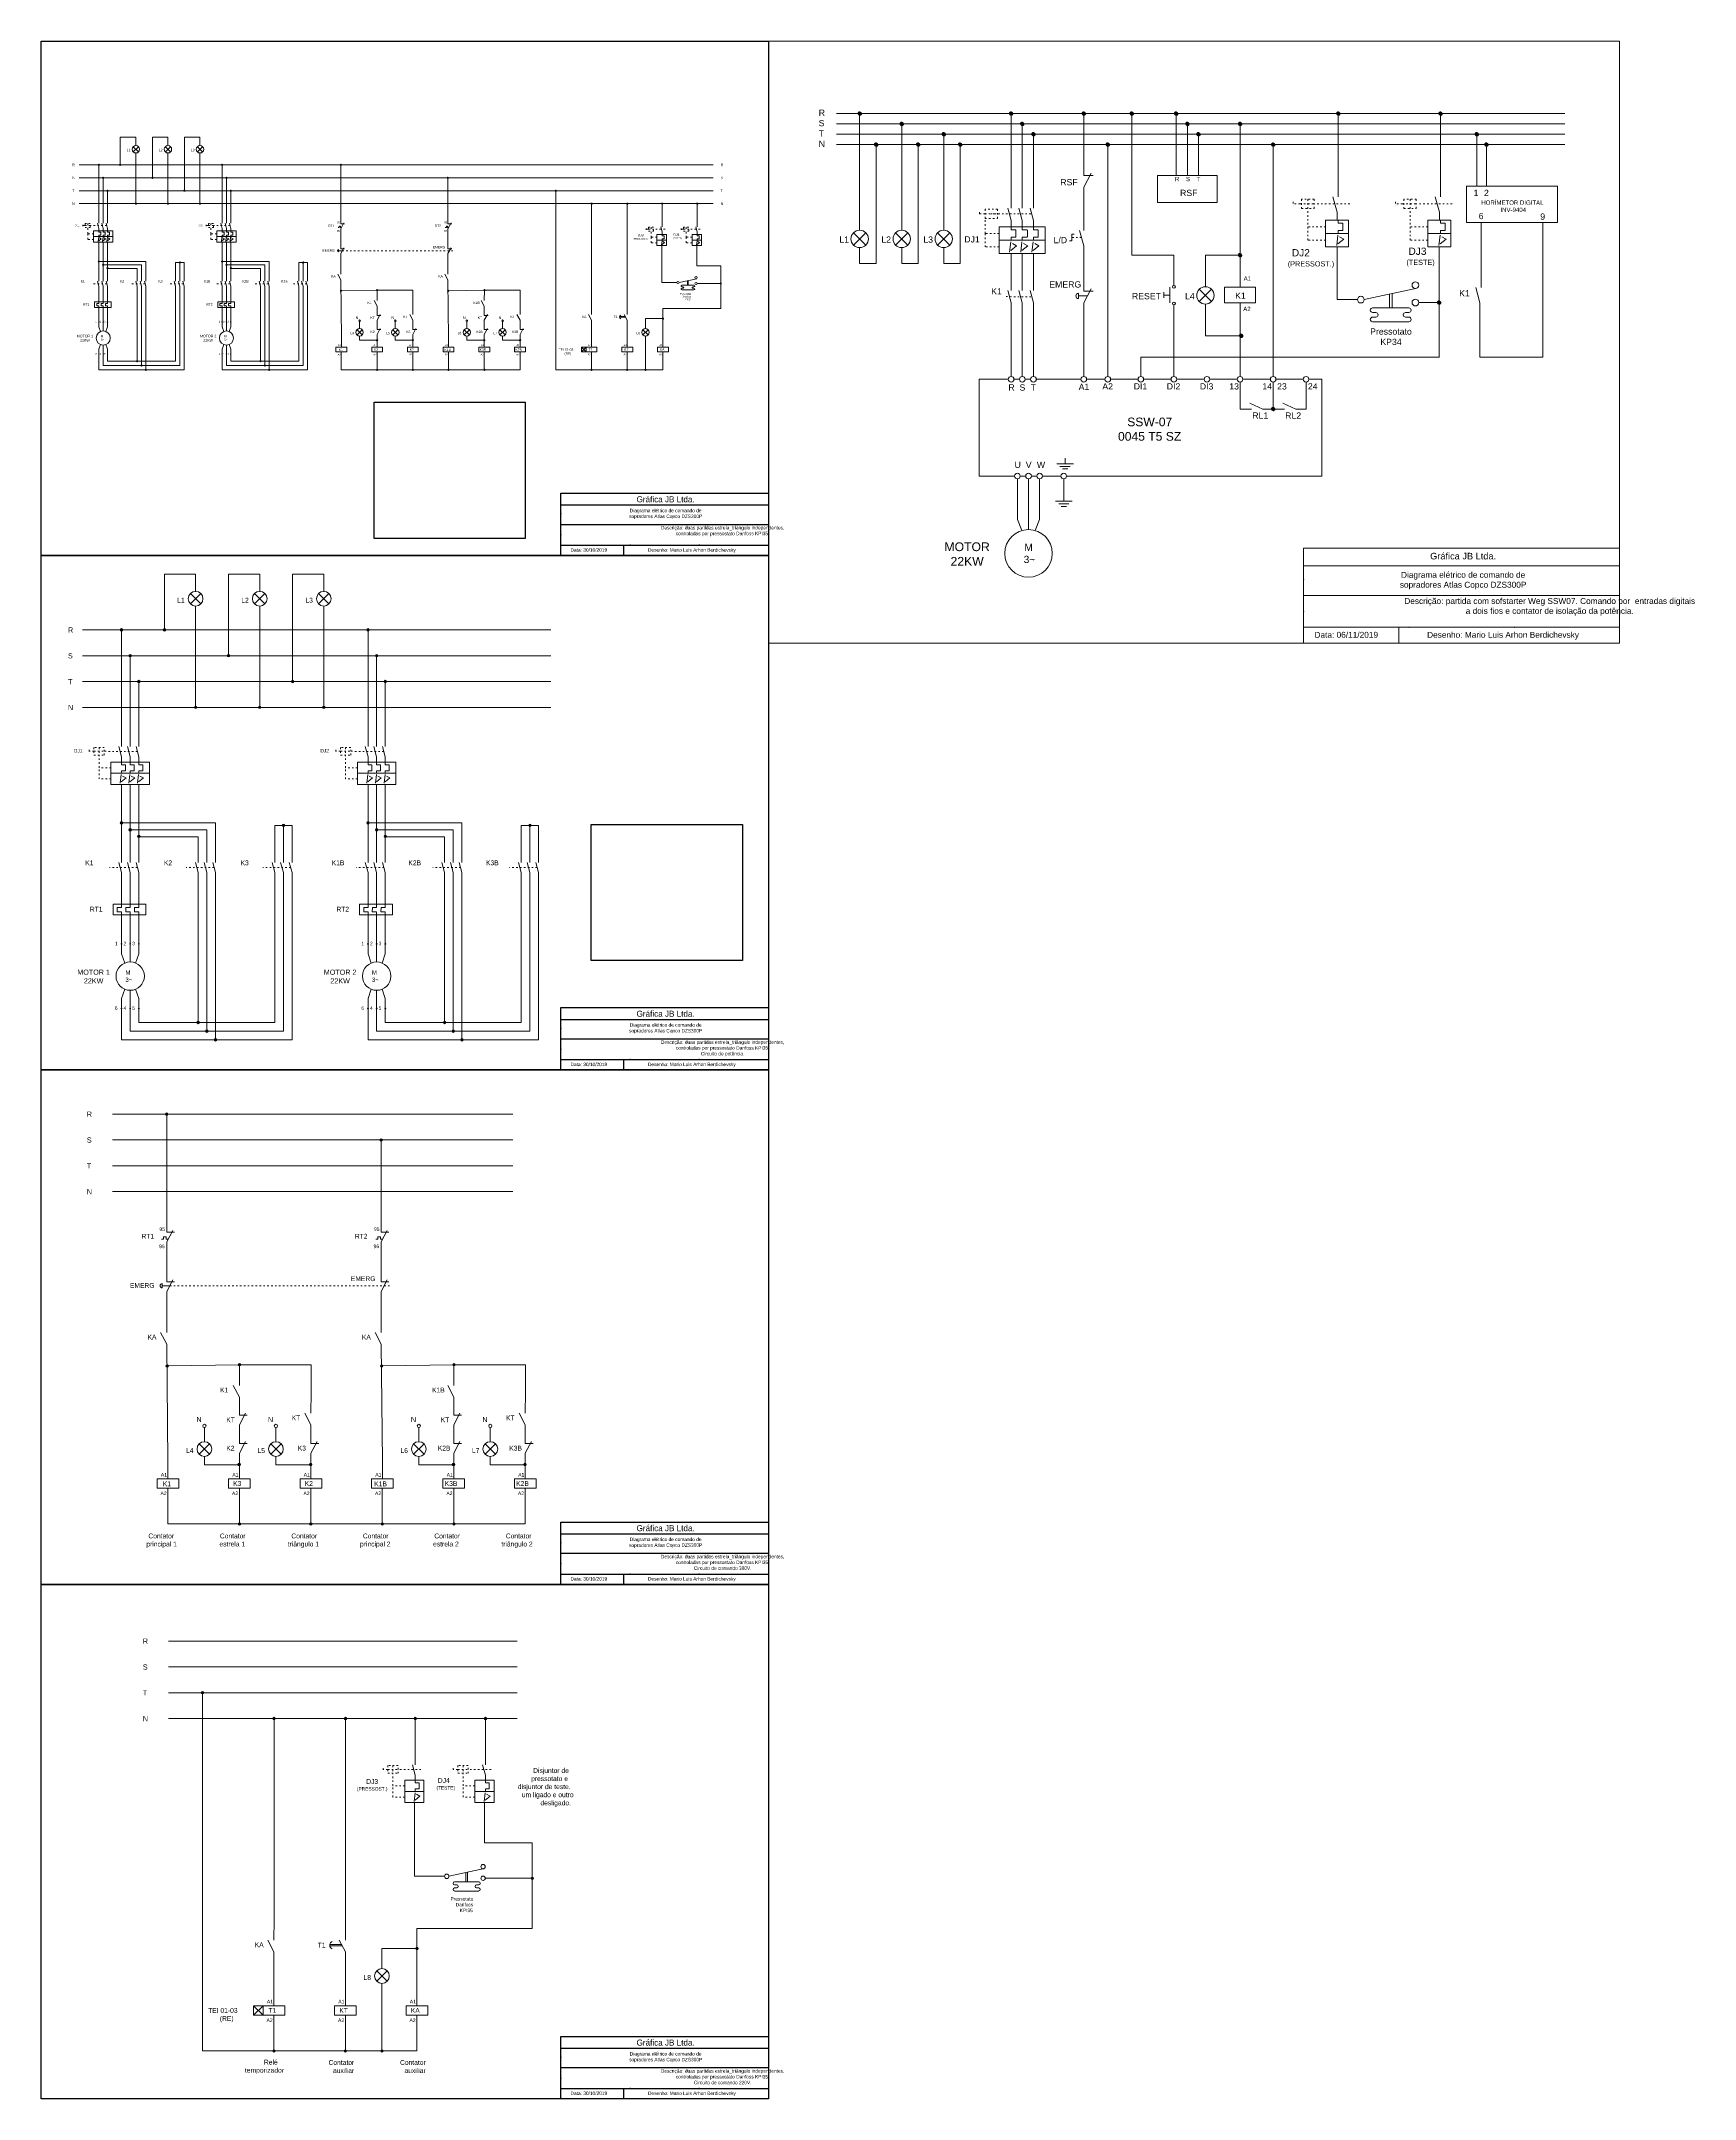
# Model space of a CAD drawing. Header units: millimetres. Extents: x -1551 to 2268, y -4332 to 420.
import ezdxf

# ---------------------------------------------------------------- set-up
doc = ezdxf.new("R2010")
doc.units = ezdxf.units.MM
doc.header["$LTSCALE"] = 0.3
doc.header["$MEASUREMENT"] = 0
doc.linetypes.add('ACAD_ISO03W100', pattern=[30, 12, -18])
picture_1 = doc.add_image_def('image1.png', size_in_pixel=(840, 756))

msp = doc.modelspace()

# ---------------------------------------------------------------- hatches: boundary and pattern name
at = {"lineweight": 15}
h = msp.add_hatch(dxfattribs=at)
h.set_pattern_fill('ANSI31', color=256, scale=0.56)
h.set_pattern_definition([(45, (109.54965, 110.55067), (-0.049497475, 0.049497475), [])])
h.paths.add_polyline_path([(343.5, 252.2, 1), (335.6, 252.2, 1)])
h = msp.add_hatch(dxfattribs=at)
h.set_pattern_fill('ANSI31', color=256, scale=0.56)
h.set_pattern_definition([(45, (459.322744, 110.55067), (-0.049497475, 0.049497475), [])])
h.paths.add_polyline_path([(693.2, 252.2, 1), (685.4, 252.2, 1)])
h = msp.add_hatch(dxfattribs=at)
h.set_pattern_fill('ANSI31', color=256, scale=0.56)
h.set_pattern_definition([(45, (627.12853, 110.55067), (-0.049497475, 0.049497475), [])])
h.paths.add_polyline_path([(861, 252.2, 1), (853.2, 252.2, 1)])
h = msp.add_hatch(dxfattribs=at)
h.set_pattern_fill('ANSI31', color=256, scale=0.56)
h.set_pattern_definition([(45, (737.945114, 110.55067), (-0.049497475, 0.049497475), [])])
h.paths.add_polyline_path([(971.9, 252.2, 1), (964, 252.2, 1)])
h = msp.add_hatch(dxfattribs=at)
h.set_pattern_fill('ANSI31', color=256, scale=0.56)
h.set_pattern_definition([(45, (840.54647, 110.55067), (-0.049497475, 0.049497475), [])])
h.paths.add_polyline_path([(1074.5, 252.2, 1), (1066.6, 252.2, 1)])
h = msp.add_hatch(dxfattribs=at)
h.set_pattern_fill('ANSI31', color=256, scale=0.56)
h.set_pattern_definition([(45, (1214.88075, 110.55067), (-0.049497475, 0.049497475), [])])
h.paths.add_polyline_path([(1448.8, 252.2, 1), (1441, 252.2, 1)])
h = msp.add_hatch(dxfattribs=at)
h.set_pattern_fill('ANSI31', color=256, scale=0.56)
h.set_pattern_definition([(45, (1451.066765, 110.55067), (-0.049497475, 0.049497475), [])])
h.paths.add_polyline_path([(1685, 252.2, 1), (1677.1, 252.2, 1)])
h = msp.add_hatch(dxfattribs=at)
h.set_pattern_fill('ANSI31', color=256, scale=0.56)
h.set_pattern_definition([(45, (206.561865, 86.68817), (-0.049497475, 0.049497475), [])])
h.paths.add_polyline_path([(440.5, 228.3, 1), (432.6, 228.3, 1)])
h = msp.add_hatch(dxfattribs=at)
h.set_pattern_fill('ANSI31', color=256, scale=0.56)
h.set_pattern_definition([(45, (303.574076, 62.825666), (-0.049497475, 0.049497475), [])])
h.paths.add_polyline_path([(537.5, 204.5, 1), (529.7, 204.5, 1)])
h = msp.add_hatch(dxfattribs=at)
h.set_pattern_fill('ANSI31', color=256, scale=0.56)
h.set_pattern_definition([(45, (485.0711, 86.68817), (-0.049497475, 0.049497475), [])])
h.paths.add_polyline_path([(719, 228.3, 1), (711.2, 228.3, 1)])
h = msp.add_hatch(dxfattribs=at)
h.set_pattern_fill('ANSI31', color=256, scale=0.56)
h.set_pattern_definition([(45, (510.81946, 62.825666), (-0.049497475, 0.049497475), [])])
h.paths.add_polyline_path([(744.7, 204.5, 1), (736.9, 204.5, 1)])
h = msp.add_hatch(dxfattribs=at)
h.set_pattern_fill('ANSI31', color=256, scale=0.56)
h.set_pattern_definition([(45, (866.29483, 86.68817), (-0.049497475, 0.049497475), [])])
h.paths.add_polyline_path([(1100.2, 228.3, 1), (1092.4, 228.3, 1)])
h = msp.add_hatch(dxfattribs=at)
h.set_pattern_fill('ANSI31', color=256, scale=0.56)
h.set_pattern_definition([(45, (892.04319, 62.825666), (-0.049497475, 0.049497475), [])])
h.paths.add_polyline_path([(1126, 204.5, 1), (1118.1, 204.5, 1)])
h = msp.add_hatch(dxfattribs=at)
h.set_pattern_fill('ANSI31', color=256, scale=0.56)
h.set_pattern_definition([(45, (987.977846, 86.68817), (-0.049497475, 0.049497475), [])])
h.paths.add_polyline_path([(1221.9, 228.3, 1), (1214.1, 228.3, 1)])
h = msp.add_hatch(dxfattribs=at)
h.set_pattern_fill('ANSI31', color=256, scale=0.56)
h.set_pattern_definition([(45, (1534.85122, 62.825666), (-0.049497475, 0.049497475), [])])
h.paths.add_polyline_path([(1768.8, 204.5, 1), (1760.9, 204.5, 1)])
h = msp.add_hatch(dxfattribs=at)
h.set_pattern_fill('ANSI31', color=256, scale=0.56)
h.set_pattern_definition([(45, (147.65114, 38.96316), (-0.049497475, 0.049497475), [])])
h.paths.add_polyline_path([(381.6, 180.6, 1), (373.7, 180.6, 1)])
h = msp.add_hatch(dxfattribs=at)
h.set_pattern_fill('ANSI31', color=256, scale=0.56)
h.set_pattern_definition([(45, (244.66335, 38.96316), (-0.049497475, 0.049497475), [])])
h.paths.add_polyline_path([(478.6, 180.6, 1), (470.7, 180.6, 1)])
h = msp.add_hatch(dxfattribs=at)
h.set_pattern_fill('ANSI31', color=256, scale=0.56)
h.set_pattern_definition([(45, (341.67556, 38.96316), (-0.049497475, 0.049497475), [])])
h.paths.add_polyline_path([(575.6, 180.6, 1), (567.8, 180.6, 1)])
h = msp.add_hatch(dxfattribs=at)
h.set_pattern_fill('ANSI31', color=256, scale=0.56)
h.set_pattern_definition([(45, (682.53682, 38.96316), (-0.049497475, 0.049497475), [])])
h.paths.add_polyline_path([(916.4, 180.6, 1), (908.6, 180.6, 1)])
h = msp.add_hatch(dxfattribs=at)
h.set_pattern_fill('ANSI31', color=256, scale=0.56)
h.set_pattern_definition([(45, (1064.49517, 38.96316), (-0.049497475, 0.049497475), [])])
h.paths.add_polyline_path([(1298.4, 180.6, 1), (1290.6, 180.6, 1)])
h = msp.add_hatch(dxfattribs=at)
h.set_pattern_fill('ANSI31', color=256, scale=0.56)
h.set_pattern_definition([(45, (1556.90554, 38.96316), (-0.049497475, 0.049497475), [])])
h.paths.add_polyline_path([(1790.8, 180.6, 1), (1783, 180.6, 1)])
h = msp.add_hatch(color=256, dxfattribs=at)
h.dxf.hatch_style = 1
h.paths.add_polyline_path([(-1416.1, 133.8, 1), (-1419, 133.8, 1)])
h = msp.add_hatch(color=256, dxfattribs=at)
h.dxf.hatch_style = 1
h.paths.add_polyline_path([(-1406.1, 104, 1), (-1409, 104, 1)])
h = msp.add_hatch(color=256, dxfattribs=at)
h.dxf.hatch_style = 1
h.paths.add_polyline_path([(-1366.5, 133.8, 1), (-1369.4, 133.8, 1)])
h = msp.add_hatch(color=256, dxfattribs=at)
h.dxf.hatch_style = 1
h.paths.add_polyline_path([(-1295.4, 104, 1), (-1292.5, 104, 1)])
h = msp.add_hatch(color=256, dxfattribs=at)
h.dxf.hatch_style = 1
h.paths.add_polyline_path([(-1131.5, 133.8, 1), (-1134.4, 133.8, 1)])
h = msp.add_hatch(color=256, dxfattribs=at)
h.dxf.hatch_style = 1
h.paths.add_polyline_path([(-1121.5, 104, 1), (-1124.4, 104, 1)])
h = msp.add_hatch(color=256, dxfattribs=at)
h.dxf.hatch_style = 1
h.paths.add_polyline_path([(-857.5, 133.8, 1), (-860.3, 133.8, 1)])
h = msp.add_hatch(color=256, dxfattribs=at)
h.dxf.hatch_style = 1
h.paths.add_polyline_path([(-609.8, 104, 1), (-612.7, 104, 1)])
h = msp.add_hatch(color=256, dxfattribs=at)
h.dxf.hatch_style = 1
h.paths.add_polyline_path([(-1396.1, 74.2, 1), (-1399, 74.2, 1)])
h = msp.add_hatch(color=256, dxfattribs=at)
h.dxf.hatch_style = 1
h.paths.add_polyline_path([(-1221.4, 74.2, 1), (-1218.5, 74.2, 1)])
h = msp.add_hatch(color=256, dxfattribs=at)
h.dxf.hatch_style = 1
h.paths.add_polyline_path([(-1111.5, 74.2, 1), (-1114.4, 74.2, 1)])
h = msp.add_hatch(color=256, dxfattribs=at)
h.dxf.hatch_style = 1
h.paths.add_polyline_path([(-360.9, 74.2, 1), (-363.8, 74.2, 1)])
h = msp.add_hatch(color=256, dxfattribs=at)
h.dxf.hatch_style = 1
h.paths.add_polyline_path([(-1330.6, 44.3, 1), (-1333.5, 44.3, 1)])
h = msp.add_hatch(color=256, dxfattribs=at)
h.dxf.hatch_style = 1
h.paths.add_polyline_path([(-1256.6, 44.3, 1), (-1259.4, 44.3, 1)])
h = msp.add_hatch(color=256, dxfattribs=at)
h.dxf.hatch_style = 1
h.paths.add_polyline_path([(-1182.6, 44.3, 1), (-1185.4, 44.3, 1)])
h = msp.add_hatch(color=256, dxfattribs=at)
h.dxf.hatch_style = 1
h.paths.add_polyline_path([(-278.2, 44.3, 1), (-281, 44.3, 1)])
h = msp.add_hatch(color=256, dxfattribs=at)
h.dxf.hatch_style = 1
h.paths.add_polyline_path([(-195.6, 44.3, 1), (-198.5, 44.3, 1)])
h = msp.add_hatch(color=256, dxfattribs=at)
h.dxf.hatch_style = 1
h.paths.add_polyline_path([(-115.1, 44.3, 1), (-117.9, 44.3, 1)])
h = msp.add_hatch(color=256, dxfattribs=at)
h.dxf.hatch_style = 1
h.paths.add_polyline_path([(-34.1, 44.3, 1), (-37, 44.3, 1)])
h = msp.add_hatch(color=256, dxfattribs=at)
h.dxf.hatch_style = 1
h.paths.add_polyline_path([(-1416.1, -89.1, 1), (-1419, -89.1, 1)])
h = msp.add_hatch(color=256, dxfattribs=at)
h.dxf.hatch_style = 1
h.paths.add_polyline_path([(-1229.1, -91.9, 1), (-1232, -91.9, 1)])
h = msp.add_hatch(color=256, dxfattribs=at)
h.dxf.hatch_style = 1
h.paths.add_polyline_path([(-1131.5, -89.1, 1), (-1134.4, -89.1, 1)])
h = msp.add_hatch(color=256, dxfattribs=at)
h.dxf.hatch_style = 1
h.paths.add_polyline_path([(-944.5, -91.9, 1), (-947.4, -91.9, 1)])
h = msp.add_hatch(dxfattribs=at)
h.set_pattern_fill('ANSI31', color=256, scale=0.56)
h.set_pattern_definition([(45, (987.977846, -216.344144), (-0.049497475, 0.049497475), [])])
h.paths.add_polyline_path([(1221.9, -74.7, 1), (1214.1, -74.7, 1)])
h = msp.add_hatch(color=256, dxfattribs=at)
h.dxf.hatch_style = 1
h.paths.add_polyline_path([(-1406.1, -97.1, 1), (-1409, -97.1, 1)])
h = msp.add_hatch(color=256, dxfattribs=at)
h.dxf.hatch_style = 1
h.paths.add_polyline_path([(-1396.1, -104.6, 1), (-1399, -104.6, 1)])
h = msp.add_hatch(color=256, dxfattribs=at)
h.dxf.hatch_style = 1
h.paths.add_polyline_path([(-1121.5, -97.1, 1), (-1124.4, -97.1, 1)])
h = msp.add_hatch(color=256, dxfattribs=at)
h.dxf.hatch_style = 1
h.paths.add_polyline_path([(-1111.5, -104.6, 1), (-1114.4, -104.6, 1)])
h = msp.add_hatch(color=256, dxfattribs=at)
h.dxf.hatch_style = 1
h.paths.add_polyline_path([(20, -140.1, 1), (17.1, -140.1, 1)])
h = msp.add_hatch(color=256, dxfattribs=at)
h.dxf.hatch_style = 1
h.paths.add_polyline_path([(-857, -156.9, 1), (-859.9, -156.9, 1)])
h = msp.add_hatch(color=256, dxfattribs=at)
h.dxf.hatch_style = 1
h.paths.add_polyline_path([(-773.4, -155.5, 1), (-776.3, -155.5, 1)])
h = msp.add_hatch(color=256, dxfattribs=at)
h.dxf.hatch_style = 1
h.paths.add_polyline_path([(-609.4, -156.9, 1), (-612.3, -156.9, 1)])
h = msp.add_hatch(color=256, dxfattribs=at)
h.dxf.hatch_style = 1
h.paths.add_polyline_path([(-525.8, -155.5, 1), (-528.7, -155.5, 1)])
h = msp.add_hatch(dxfattribs=at)
h.set_pattern_fill('ANSI31', color=256, scale=0.56)
h.set_pattern_definition([(45, (1447.80201, -325.87221), (-0.049497475, 0.049497475), [])])
h.paths.add_polyline_path([(1681.7, -184.2, 1), (1673.9, -184.2, 1)])
h = msp.add_hatch(color=256, dxfattribs=at)
h.dxf.hatch_style = 1
h.paths.add_polyline_path([(-113.2, -221.2, 1), (-116.1, -221.2, 1)])
h = msp.add_hatch(color=256, dxfattribs=at)
h.dxf.hatch_style = 1
h.paths.add_polyline_path([(-776.4, -271.2, 1), (-773.6, -271.2, 1)])
h = msp.add_hatch(color=256, dxfattribs=at)
h.dxf.hatch_style = 1
h.paths.add_polyline_path([(-693.9, -271.2, 1), (-691, -271.2, 1)])
h = msp.add_hatch(color=256, dxfattribs=at)
h.dxf.hatch_style = 1
h.paths.add_polyline_path([(-528.8, -271.2, 1), (-525.9, -271.2, 1)])
h = msp.add_hatch(color=256, dxfattribs=at)
h.dxf.hatch_style = 1
h.paths.add_polyline_path([(-446.3, -271.2, 1), (-443.4, -271.2, 1)])
h = msp.add_hatch(dxfattribs=at)
h.set_pattern_fill('ANSI31', color=256, scale=0.56)
h.set_pattern_definition([(45, (990.688305, -402.41757), (-0.049497475, 0.049497475), [])])
h.paths.add_polyline_path([(1224.6, -260.8, 1), (1216.8, -260.8, 1)])
h = msp.add_hatch(color=256, dxfattribs=at)
h.dxf.hatch_style = 1
h.paths.add_polyline_path([(-1327.6, -319.4, 1), (-1330.5, -319.4, 1)])
h = msp.add_hatch(color=256, dxfattribs=at)
h.dxf.hatch_style = 1
h.paths.add_polyline_path([(-1317.6, -329.4, 1), (-1320.5, -329.4, 1)])
h = msp.add_hatch(color=256, dxfattribs=at)
h.dxf.hatch_style = 1
h.paths.add_polyline_path([(-1043, -319.4, 1), (-1045.9, -319.4, 1)])
h = msp.add_hatch(color=256, dxfattribs=at)
h.dxf.hatch_style = 1
h.paths.add_polyline_path([(-1033, -329.4, 1), (-1035.9, -329.4, 1)])
h = msp.add_hatch(color=256, dxfattribs=at)
h.dxf.hatch_style = 1
h.paths.add_polyline_path([(-1307.6, -339.4, 1), (-1310.5, -339.4, 1)])
h = msp.add_hatch(color=256, dxfattribs=at)
h.dxf.hatch_style = 1
h.paths.add_polyline_path([(-1023, -339.4, 1), (-1025.9, -339.4, 1)])
h = msp.add_hatch(color=256, dxfattribs=at)
h.dxf.hatch_style = 1
h.paths.add_polyline_path([(-773.4, -339.4, 1), (-776.3, -339.4, 1)])
h = msp.add_hatch(color=256, dxfattribs=at)
h.dxf.hatch_style = 1
h.paths.add_polyline_path([(-691, -339.4, 1), (-693.9, -339.4, 1)])
h = msp.add_hatch(color=256, dxfattribs=at)
h.dxf.hatch_style = 1
h.paths.add_polyline_path([(-608.5, -339.4, 1), (-611.4, -339.4, 1)])
h = msp.add_hatch(color=256, dxfattribs=at)
h.dxf.hatch_style = 1
h.paths.add_polyline_path([(-525.8, -339.4, 1), (-528.7, -339.4, 1)])
h = msp.add_hatch(color=256, dxfattribs=at)
h.dxf.hatch_style = 1
h.paths.add_polyline_path([(-278.3, -339.4, 1), (-281.2, -339.4, 1)])
h = msp.add_hatch(color=256, dxfattribs=at)
h.dxf.hatch_style = 1
h.paths.add_polyline_path([(-195.8, -339.4, 1), (-198.7, -339.4, 1)])
h = msp.add_hatch(color=256, dxfattribs=at)
h.dxf.hatch_style = 1
h.paths.add_polyline_path([(-153.6, -339.4, 1), (-156.5, -339.4, 1)])
h = msp.add_hatch(dxfattribs=at)
h.set_pattern_fill('ANSI31', color=256, scale=0.56)
h.set_pattern_definition([(45, (1064.49517, -571.58443), (-0.049497475, 0.049497475), [])])
h.paths.add_polyline_path([(1298.4, -430, 1), (1290.6, -430, 1)])
h = msp.add_hatch(color=256, dxfattribs=at)
h.dxf.hatch_style = 1
h.paths.add_polyline_path([(-1362.4, -940.1, 1), (-1368.1, -940.1, 1)])
h = msp.add_hatch(color=256, dxfattribs=at)
h.dxf.hatch_style = 1
h.paths.add_polyline_path([(-1263.2, -940.1, 1), (-1268.9, -940.1, 1)])
h = msp.add_hatch(color=256, dxfattribs=at)
h.dxf.hatch_style = 1
h.paths.add_polyline_path([(-793.1, -940.1, 1), (-798.9, -940.1, 1)])
h = msp.add_hatch(color=256, dxfattribs=at)
h.dxf.hatch_style = 1
h.paths.add_polyline_path([(-1342.4, -999.7, 1), (-1348.1, -999.7, 1)])
h = msp.add_hatch(color=256, dxfattribs=at)
h.dxf.hatch_style = 1
h.paths.add_polyline_path([(-1120.9, -999.7, 1), (-1115.2, -999.7, 1)])
h = msp.add_hatch(color=256, dxfattribs=at)
h.dxf.hatch_style = 1
h.paths.add_polyline_path([(-773.1, -999.7, 1), (-778.9, -999.7, 1)])
h = msp.add_hatch(color=256, dxfattribs=at)
h.dxf.hatch_style = 1
h.paths.add_polyline_path([(-1322.4, -1059.4, 1), (-1328.1, -1059.4, 1)])
h = msp.add_hatch(color=256, dxfattribs=at)
h.dxf.hatch_style = 1
h.paths.add_polyline_path([(-972.9, -1059.4, 1), (-967.1, -1059.4, 1)])
h = msp.add_hatch(color=256, dxfattribs=at)
h.dxf.hatch_style = 1
h.paths.add_polyline_path([(-753.1, -1059.4, 1), (-758.9, -1059.4, 1)])
h = msp.add_hatch(color=256, dxfattribs=at)
h.dxf.hatch_style = 1
h.paths.add_polyline_path([(-1191.2, -1119, 1), (-1197, -1119, 1)])
h = msp.add_hatch(color=256, dxfattribs=at)
h.dxf.hatch_style = 1
h.paths.add_polyline_path([(-1043.2, -1119, 1), (-1049, -1119, 1)])
h = msp.add_hatch(color=256, dxfattribs=at)
h.dxf.hatch_style = 1
h.paths.add_polyline_path([(-895.2, -1119, 1), (-901, -1119, 1)])
h = msp.add_hatch(color=256, dxfattribs=at)
h.dxf.hatch_style = 1
h.paths.add_polyline_path([(-1362.4, -1385.8, 1), (-1368.1, -1385.8, 1)])
h = msp.add_hatch(color=256, dxfattribs=at)
h.dxf.hatch_style = 1
h.paths.add_polyline_path([(-1342.4, -1401.8, 1), (-1348.1, -1401.8, 1)])
h = msp.add_hatch(color=256, dxfattribs=at)
h.dxf.hatch_style = 1
h.paths.add_polyline_path([(-1322.4, -1416.9, 1), (-1328.1, -1416.9, 1)])
h = msp.add_hatch(color=256, dxfattribs=at)
h.dxf.hatch_style = 1
h.paths.add_polyline_path([(-988.4, -1391.6, 1), (-994.2, -1391.6, 1)])
h = msp.add_hatch(color=256, dxfattribs=at)
h.dxf.hatch_style = 1
h.paths.add_polyline_path([(-793.1, -1385.8, 1), (-798.9, -1385.8, 1)])
h = msp.add_hatch(color=256, dxfattribs=at)
h.dxf.hatch_style = 1
h.paths.add_polyline_path([(-773.1, -1401.8, 1), (-778.9, -1401.8, 1)])
h = msp.add_hatch(color=256, dxfattribs=at)
h.dxf.hatch_style = 1
h.paths.add_polyline_path([(-753.1, -1416.9, 1), (-758.9, -1416.9, 1)])
h = msp.add_hatch(color=256, dxfattribs=at)
h.dxf.hatch_style = 1
h.paths.add_polyline_path([(-419.1, -1391.6, 1), (-424.9, -1391.6, 1)])
h = msp.add_hatch(color=256, dxfattribs=at)
h.dxf.hatch_style = 1
h.paths.add_polyline_path([(-1185.4, -1846.6, 1), (-1191.1, -1846.6, 1)])
h = msp.add_hatch(color=256, dxfattribs=at)
h.dxf.hatch_style = 1
h.paths.add_polyline_path([(-616.1, -1846.6, 1), (-621.9, -1846.6, 1)])
h = msp.add_hatch(color=256, dxfattribs=at)
h.dxf.hatch_style = 1
h.paths.add_polyline_path([(-1165.4, -1866.6, 1), (-1171.1, -1866.6, 1)])
h = msp.add_hatch(color=256, dxfattribs=at)
h.dxf.hatch_style = 1
h.paths.add_polyline_path([(-1145.4, -1886.6, 1), (-1151.1, -1886.6, 1)])
h = msp.add_hatch(color=256, dxfattribs=at)
h.dxf.hatch_style = 1
h.paths.add_polyline_path([(-596.1, -1866.6, 1), (-601.9, -1866.6, 1)])
h = msp.add_hatch(color=256, dxfattribs=at)
h.dxf.hatch_style = 1
h.paths.add_polyline_path([(-576.1, -1886.6, 1), (-581.9, -1886.6, 1)])
h = msp.add_hatch(color=256, dxfattribs=at)
h.dxf.hatch_style = 1
h.paths.add_polyline_path([(-1257.9, -2058.4, 1), (-1263.7, -2058.4, 1)])
h = msp.add_hatch(color=256, dxfattribs=at)
h.dxf.hatch_style = 1
h.paths.add_polyline_path([(-762.7, -2118.1, 1), (-768.4, -2118.1, 1)])
h = msp.add_hatch(color=256, dxfattribs=at)
h.dxf.hatch_style = 1
h.paths.add_polyline_path([(-1257, -2639.9, 1), (-1262.7, -2639.9, 1)])
h = msp.add_hatch(color=256, dxfattribs=at)
h.dxf.hatch_style = 1
h.paths.add_polyline_path([(-1089.8, -2637.1, 1), (-1095.5, -2637.1, 1)])
h = msp.add_hatch(color=256, dxfattribs=at)
h.dxf.hatch_style = 1
h.paths.add_polyline_path([(-761.7, -2639.9, 1), (-767.5, -2639.9, 1)])
h = msp.add_hatch(color=256, dxfattribs=at)
h.dxf.hatch_style = 1
h.paths.add_polyline_path([(-594.5, -2637.1, 1), (-600.3, -2637.1, 1)])
h = msp.add_hatch(color=256, dxfattribs=at)
h.dxf.hatch_style = 1
h.paths.add_polyline_path([(-1096.6, -2867.6, 1), (-1090.8, -2867.6, 1)])
h = msp.add_hatch(color=256, dxfattribs=at)
h.dxf.hatch_style = 1
h.paths.add_polyline_path([(-931.5, -2867.6, 1), (-925.7, -2867.6, 1)])
h = msp.add_hatch(color=256, dxfattribs=at)
h.dxf.hatch_style = 1
h.paths.add_polyline_path([(-601.4, -2867.6, 1), (-595.6, -2867.6, 1)])
h = msp.add_hatch(color=256, dxfattribs=at)
h.dxf.hatch_style = 1
h.paths.add_polyline_path([(-436.3, -2867.6, 1), (-430.5, -2867.6, 1)])
h = msp.add_hatch(color=256, dxfattribs=at)
h.dxf.hatch_style = 1
h.paths.add_polyline_path([(-1089.8, -3004.9, 1), (-1095.5, -3004.9, 1)])
h = msp.add_hatch(color=256, dxfattribs=at)
h.dxf.hatch_style = 1
h.paths.add_polyline_path([(-925.1, -3004.9, 1), (-930.8, -3004.9, 1)])
h = msp.add_hatch(color=256, dxfattribs=at)
h.dxf.hatch_style = 1
h.paths.add_polyline_path([(-760, -3004.9, 1), (-765.8, -3004.9, 1)])
h = msp.add_hatch(color=256, dxfattribs=at)
h.dxf.hatch_style = 1
h.paths.add_polyline_path([(-594.5, -3004.9, 1), (-600.3, -3004.9, 1)])
h = msp.add_hatch(color=256, dxfattribs=at)
h.dxf.hatch_style = 1
h.paths.add_polyline_path([(-1175.4, -3394.6, 1), (-1181.2, -3394.6, 1)])
h = msp.add_hatch(color=256, dxfattribs=at)
h.dxf.hatch_style = 1
h.paths.add_polyline_path([(-1010, -3454.2, 1), (-1015.7, -3454.2, 1)])
h = msp.add_hatch(color=256, dxfattribs=at)
h.dxf.hatch_style = 1
h.paths.add_polyline_path([(-844.9, -3454.2, 1), (-850.7, -3454.2, 1)])
h = msp.add_hatch(color=256, dxfattribs=at)
h.dxf.hatch_style = 1
h.paths.add_polyline_path([(-683.8, -3454.2, 1), (-689.6, -3454.2, 1)])
h = msp.add_hatch(color=256, dxfattribs=at)
h.dxf.hatch_style = 1
h.paths.add_polyline_path([(-521.9, -3454.2, 1), (-527.7, -3454.2, 1)])
h = msp.add_hatch(color=256, dxfattribs=at)
h.dxf.hatch_style = 1
h.paths.add_polyline_path([(-413.7, -3823, 1), (-419.5, -3823, 1)])
h = msp.add_hatch(color=256, dxfattribs=at)
h.dxf.hatch_style = 1
h.paths.add_polyline_path([(-680.1, -3985.3, 1), (-685.9, -3985.3, 1)])
h = msp.add_hatch(color=256, dxfattribs=at)
h.dxf.hatch_style = 1
h.paths.add_polyline_path([(-1010.4, -4221.8, 1), (-1016.1, -4221.8, 1)])
h = msp.add_hatch(color=256, dxfattribs=at)
h.dxf.hatch_style = 1
h.paths.add_polyline_path([(-845.3, -4221.8, 1), (-851, -4221.8, 1)])
h = msp.add_hatch(color=256, dxfattribs=at)
h.dxf.hatch_style = 1
h.paths.add_polyline_path([(-761, -4221.8, 1), (-766.7, -4221.8, 1)])

# ---------------------------------------------------------------- linework, layer by layer
for p, q in [((286.2, 252.2), (1968.2, 252.2)), ((339.5, -17), (339.5, 252.2)), ((689.3, 33.8), (689.3, 252.2)), ((857.1, 109.4), (857.1, 252.2)), ((967.9, -74.7), (967.9, 252.2)), ((1070.5, 252.2), (1070.5, 109.2)), ((1444.9, 60), (1444.9, 252.2)), ((1681.1, 60), (1681.1, 252.2)), ((-1332, 198.1), (-1368, 198.1)), ((-1368, 198.1), (-1368, 133.8)), ((-1332, 178.3), (-1332, 198.1)), ((-1258, 198.1), (-1294, 198.1)), ((-1294, 198.1), (-1294, 104)), ((-1258, 178.3), (-1258, 198.1)), ((-1184, 198.1), (-1220, 198.1)), ((-1220, 198.1), (-1220, 74.2)), ((-1184, 178.3), (-1184, 198.1)), ((286.2, 228.3), (1968.2, 228.3)), ((286.2, 204.5), (1968.2, 204.5)), ((436.6, -17), (436.6, 228.3)), ((533.6, -17), (533.6, 204.5)), ((715.1, 33.8), (715.1, 228.3)), ((740.8, 33.8), (740.8, 204.5)), ((1096.3, 228.3), (1096.3, 109.2)), ((1122, 204.5), (1122, 109.2)), ((1218, 60), (1218, 228.3)), ((1764.8, 84.6), (1764.8, 204.5)), ((-1338, 163.8), (-1326, 175.8)), ((-1338, 175.8), (-1326, 163.8)), ((-1332, 161.3), (-1332, 44.3)), ((-1264, 163.8), (-1252, 175.8)), ((-1264, 175.8), (-1252, 163.8)), ((-1258, 161.3), (-1258, 44.3)), ((-1190, 163.8), (-1178, 175.8)), ((-1190, 175.8), (-1178, 163.8)), ((-1184, 161.3), (-1184, 44.3)), ((286.2, 180.6), (1968.2, 180.6)), ((377.6, -93.7), (377.6, 180.6)), ((474.7, -93.7), (474.7, 180.6)), ((571.7, -93.7), (571.7, 180.6)), ((912.5, -297.3), (912.5, 180.6)), ((1294.5, 60), (1294.5, 180.6)), ((1786.9, 84.6), (1786.9, 180.6)), ((-1462.7, 133.8), (1.1, 133.8)), ((-1462.7, 104), (1.1, 104)), ((-1417.6, 44), (-1417.6, 133.8)), ((-1407.6, 44), (-1407.6, 104)), ((-1132.9, 44), (-1132.9, 133.8)), ((-1122.9, 44), (-1122.9, 104)), ((-858.9, -2.5), (-858.9, 133.8)), ((-611.3, -2.5), (-611.3, 104)), ((857.1, 82.4), (874.1, 114.6)), ((857.1, 109.4), (878.7, 109.4)), ((-1462.7, 74.2), (1.1, 74.2)), ((-1397.6, 44), (-1397.6, 74.2)), ((-1112.9, 44), (-1112.9, 74.2)), ((-362.3, -339.4), (-362.3, 74.2)), ((1218, -148.3), (1218, 60)), ((1294.5, -297.3), (1294.5, 60)), ((1442.2, 24.3), (1432.5, 60)), ((1678.4, 24.3), (1668.7, 60)), ((-1462.7, 44.3), (1.1, 44.3)), ((-1417.6, 44), (-1417.6, -1)), ((-1417.6, 44), (-1417.6, 29)), ((-1407.6, 44), (-1407.6, -1)), ((-1397.6, 44), (-1397.6, -1)), ((-1132.9, 44), (-1132.9, -1)), ((-1132.9, 44), (-1132.9, 29)), ((-1122.9, 44), (-1122.9, -1)), ((-1112.9, 44), (-1112.9, -1)), ((-279.6, 44.3), (-279.6, -187.7)), ((-197.1, 15.1), (-197.1, 44.6)), ((-197.1, -187.7), (-197.1, 15.1)), ((-116.5, 44.3), (-116.5, -9)), ((-35.6, 44.3), (-35.6, -9)), ((689.3, 5.2), (681.6, 33.8)), ((689.3, 5.2), (689.3, -5.3)), ((715.1, 5.2), (707.3, 33.8)), ((715.1, -5.3), (715.1, 5.2)), ((740.8, 5.2), (733.1, 33.8)), ((740.8, 5.2), (740.8, -5.3)), ((1442.2, 24.3), (1442.2, 6.5)), ((1444.8, -0.7), (1444.8, 6.5)), ((1468.8, 6.5), (1468.8, -55.6)), ((1678.4, 24.3), (1678.4, 6.5)), ((1681, -0.7), (1681, 6.5)), ((1705, 6.5), (1705, -55.6)), ((1774.6, -149.2), (1774.6, 0.6)), ((1917.6, -310), (1917.6, 0.6)), ((-1417.6, -12.9), (-1420.8, -1)), ((-1419.1, -43.3), (-1417.9, -33.3)), ((-1412.3, -37.2), (-1417.9, -41.8)), ((-1417.6, -12.9), (-1417.6, -17.3)), ((-1417.6, -21.8), (-1417.6, -17.3)), ((-1417.6, -21.8), (-1413.1, -21.8)), ((-1417.6, -28.8), (-1413.1, -28.8)), ((-1417.6, -28.8), (-1417.6, -31.8)), ((-1417.6, -58.6), (-1417.6, -44.7)), ((-1416.3, -34.9), (-1412.3, -37.2)), ((-1413.1, -21.8), (-1413.1, -25.3)), ((-1413.1, -28.8), (-1413.1, -25.3)), ((-1407.6, -12.9), (-1410.8, -1)), ((-1409.1, -43.3), (-1407.9, -33.3)), ((-1402.3, -37.2), (-1407.9, -41.8)), ((-1407.6, -17.3), (-1407.6, -12.9)), ((-1407.6, -21.8), (-1407.6, -17.3)), ((-1407.6, -21.8), (-1403.1, -21.8)), ((-1407.6, -28.8), (-1403.1, -28.8)), ((-1407.6, -28.8), (-1407.6, -31.8)), ((-1407.6, -58.6), (-1407.6, -44.7)), ((-1406.3, -34.9), (-1402.3, -37.2)), ((-1403.1, -21.8), (-1403.1, -25.3)), ((-1403.1, -28.8), (-1403.1, -25.3)), ((-1397.6, -12.9), (-1400.8, -1)), ((-1399.1, -43.3), (-1397.9, -33.3)), ((-1392.3, -37.2), (-1397.9, -41.8)), ((-1397.6, -12.9), (-1397.6, -17.3)), ((-1397.6, -21.8), (-1397.6, -17.3)), ((-1397.6, -21.8), (-1393.1, -21.8)), ((-1397.6, -28.8), (-1393.1, -28.8)), ((-1397.6, -28.8), (-1397.6, -31.8)), ((-1397.6, -58.6), (-1397.6, -44.7)), ((-1396.3, -34.9), (-1392.3, -37.2)), ((-1393.1, -21.8), (-1393.1, -25.3)), ((-1393.1, -28.8), (-1393.1, -25.3)), ((-1132.9, -12.9), (-1136.2, -1)), ((-1134.4, -43.3), (-1133.3, -33.3)), ((-1127.6, -37.2), (-1133.3, -41.8)), ((-1132.9, -12.9), (-1132.9, -17.3)), ((-1132.9, -21.8), (-1132.9, -17.3)), ((-1132.9, -21.8), (-1128.5, -21.8)), ((-1132.9, -28.8), (-1128.5, -28.8)), ((-1132.9, -28.8), (-1132.9, -31.8)), ((-1132.9, -58.6), (-1132.9, -44.7)), ((-1131.7, -34.9), (-1127.6, -37.2)), ((-1128.5, -21.8), (-1128.5, -25.3)), ((-1128.5, -28.8), (-1128.5, -25.3)), ((-1122.9, -12.9), (-1126.2, -1)), ((-1124.4, -43.3), (-1123.3, -33.3)), ((-1117.6, -37.2), (-1123.3, -41.8)), ((-1122.9, -17.3), (-1122.9, -12.9)), ((-1122.9, -21.8), (-1122.9, -17.3)), ((-1122.9, -21.8), (-1118.5, -21.8)), ((-1122.9, -28.8), (-1118.5, -28.8)), ((-1122.9, -28.8), (-1122.9, -31.8)), ((-1122.9, -58.6), (-1122.9, -44.7)), ((-1121.7, -34.9), (-1117.6, -37.2)), ((-1118.5, -21.8), (-1118.5, -25.3)), ((-1118.5, -28.8), (-1118.5, -25.3)), ((-1112.9, -12.9), (-1116.2, -1)), ((-1114.4, -43.3), (-1113.3, -33.3)), ((-1107.6, -37.2), (-1113.3, -41.8)), ((-1112.9, -12.9), (-1112.9, -17.3)), ((-1112.9, -21.8), (-1112.9, -17.3)), ((-1112.9, -21.8), (-1108.5, -21.8)), ((-1112.9, -28.8), (-1108.5, -28.8)), ((-1112.9, -28.8), (-1112.9, -31.8)), ((-1112.9, -58.6), (-1112.9, -44.7)), ((-1111.7, -34.9), (-1107.6, -37.2)), ((-1108.5, -21.8), (-1108.5, -25.3)), ((-1108.5, -28.8), (-1108.5, -25.3)), ((-858.9, -13.8), (-851.8, -0.3)), ((-858.9, -2.5), (-849.9, -2.5)), ((-858.9, -13.8), (-858.9, -59.8)), ((-611.3, -13.8), (-604.2, -0.3)), ((-611.3, -2.5), (-602.3, -2.5)), ((-611.3, -13.8), (-611.3, -59.8)), ((-116.5, -20.9), (-119.7, -9)), ((-118, -51.3), (-116.8, -41.3)), ((-111.2, -45.2), (-116.9, -49.8)), ((-116.5, -20.9), (-116.5, -25.3)), ((-116.5, -29.8), (-116.5, -25.3)), ((-116.5, -29.8), (-112, -29.8)), ((-116.5, -36.8), (-112, -36.8)), ((-116.5, -36.8), (-116.5, -39.8)), ((-115.2, -43), (-111.2, -45.2)), ((-112, -29.8), (-112, -33.3)), ((-112, -36.8), (-112, -33.3)), ((-106.5, -26.8), (-106.5, -52.7)), ((-35.6, -20.9), (-38.8, -9)), ((-37.1, -51.3), (-35.9, -41.3)), ((-30.3, -45.2), (-35.9, -49.8)), ((-35.6, -20.9), (-35.6, -25.3)), ((-35.6, -29.8), (-35.6, -25.3)), ((-35.6, -29.8), (-31.1, -29.8)), ((-35.6, -36.8), (-31.1, -36.8)), ((-35.6, -36.8), (-35.6, -39.8)), ((-34.3, -43), (-30.3, -45.2)), ((-31.1, -29.8), (-31.1, -33.3)), ((-31.1, -36.8), (-31.1, -33.3)), ((-25.6, -26.8), (-25.6, -52.7)), ((325.3, -51.3), (353.8, -22.9)), ((353.8, -51.3), (325.3, -22.9)), ((422.3, -51.3), (450.8, -22.9)), ((450.8, -51.3), (422.3, -22.9)), ((519.3, -51.3), (547.8, -22.9)), ((547.8, -51.3), (519.3, -22.9)), ((685.7, -67.8), (688.5, -43.8)), ((689.3, -16.2), (689.3, -5.3)), ((689.3, -16.2), (700.1, -16.2)), ((689.3, -32.9), (700.1, -32.9)), ((689.3, -32.9), (689.3, -40.1)), ((700.1, -16.2), (700.1, -24.6)), ((700.1, -32.9), (700.1, -24.6)), ((711.5, -67.8), (714.2, -43.8)), ((715.1, -16.2), (715.1, -5.3)), ((715.1, -16.2), (725.8, -16.2)), ((715.1, -32.9), (725.8, -32.9)), ((715.1, -32.9), (715.1, -40.1)), ((727.5, -16.2), (727.5, -24.6)), ((727.5, -32.9), (727.5, -24.6)), ((737.2, -67.8), (740, -43.8)), ((740.8, -16.2), (740.8, -5.3)), ((740.8, -16.2), (751.5, -16.2)), ((740.8, -32.9), (751.5, -32.9)), ((740.8, -32.9), (740.8, -40.1)), ((751.5, -16.2), (751.5, -24.6)), ((751.5, -32.9), (751.5, -24.6)), ((857.1, -53.4), (847.4, -17.7)), ((1441.3, -52.3), (1444, -28.2)), ((1457.5, -37.6), (1444, -48.7)), ((1444.8, -0.7), (1455.6, -0.7)), ((1444.8, -17.4), (1455.6, -17.4)), ((1444.8, -17.4), (1444.8, -24.6)), ((1447.9, -32.2), (1457.5, -37.6)), ((1455.6, -0.7), (1455.6, -9)), ((1455.6, -17.4), (1455.6, -9)), ((1677.4, -52.3), (1680.2, -28.2)), ((1693.7, -37.6), (1680.2, -48.7)), ((1681, -0.7), (1691.8, -0.7)), ((1681, -17.4), (1691.8, -17.4)), ((1681, -17.4), (1681, -24.6)), ((1684.1, -32.2), (1693.7, -37.6)), ((1691.8, -0.7), (1691.8, -9)), ((1691.8, -17.4), (1691.8, -9)), ((-1417.6, -119.6), (-1417.6, -58.6)), ((-1417.6, -89.1), (-1309.1, -89.1)), ((-1407.6, -119.6), (-1407.6, -58.6)), ((-1397.6, -119.6), (-1397.6, -58.6)), ((-1309.1, -89.1), (-1309.1, -119.6)), ((-1240.6, -119.6), (-1240.6, -91.9)), ((-1240.6, -91.9), (-1220.6, -91.9)), ((-1230.6, -119.6), (-1230.6, -91.9)), ((-1220.6, -91.9), (-1220.6, -119.6)), ((-1132.9, -119.6), (-1132.9, -58.6)), ((-1132.9, -89.1), (-1024.4, -89.1)), ((-1122.9, -119.6), (-1122.9, -58.6)), ((-1112.9, -119.6), (-1112.9, -58.6)), ((-1024.4, -89.1), (-1024.4, -119.6)), ((-956, -119.6), (-956, -91.9)), ((-956, -91.9), (-936, -91.9)), ((-946, -119.6), (-946, -91.9)), ((-936, -91.9), (-936, -119.6)), ((-864, -61.8), (-864, -66.9)), ((-855.4, -64.3), (-864, -64.3)), ((-858.9, -71), (-851.8, -57.6)), ((-858.9, -59.8), (-849.9, -59.8)), ((-858.9, -71), (-858.9, -118.3)), ((-611.3, -71), (-604.2, -57.6)), ((-611.3, -59.8), (-602.3, -59.8)), ((-611.3, -71), (-611.3, -118.3)), ((-117.6, -52.7), (-117.6, -137.8)), ((-36.7, -52.7), (-36.7, -99.1)), ((339.5, -57.2), (339.5, -93.7)), ((339.5, -93.7), (377.6, -93.7)), ((436.6, -57.2), (436.6, -93.7)), ((436.6, -93.7), (474.7, -93.7)), ((533.6, -57.2), (533.6, -93.7)), ((533.6, -93.7), (571.7, -93.7)), ((702, -53.1), (688.5, -64.2)), ((689.3, -120.3), (689.3, -71.2)), ((692.3, -47.7), (702, -53.1)), ((727.8, -53.1), (714.2, -64.2)), ((715.1, -120.3), (715.1, -71.2)), ((718.1, -47.7), (727.8, -53.1)), ((753.5, -53.1), (740, -64.2)), ((740.8, -120.3), (740.8, -71.2)), ((743.8, -47.7), (753.5, -53.1)), ((857.1, -158), (857.1, -53.4)), ((967.9, -74.7), (1065.2, -74.7)), ((1065.2, -144.4), (1065.2, -74.7)), ((1138, -147.6), (1138, -74.7)), ((1138, -74.7), (1218, -74.7)), ((1442.2, -55.6), (1442.2, -177.4)), ((1677.8, -184.2), (1677.8, -55.6)), ((-1417.6, -146.5), (-1420.8, -134.6)), ((-1417.6, -119.6), (-1417.6, -134.6)), ((-1407.6, -146.5), (-1410.8, -134.6)), ((-1319.1, -97.1), (-1407.6, -97.1)), ((-1407.6, -119.6), (-1407.6, -134.6)), ((-1397.6, -146.5), (-1400.8, -134.6)), ((-1329.1, -105.1), (-1397.6, -105.1)), ((-1397.6, -119.6), (-1397.6, -134.6)), ((-1329.1, -146.5), (-1332.3, -134.6)), ((-1329.1, -119.6), (-1329.1, -105.1)), ((-1329.1, -119.6), (-1329.1, -134.6)), ((-1319.1, -146.5), (-1322.3, -134.6)), ((-1319.1, -119.6), (-1319.1, -97.1)), ((-1319.1, -119.6), (-1319.1, -134.6)), ((-1309.1, -146.5), (-1312.3, -134.6)), ((-1309.1, -119.6), (-1309.1, -134.6)), ((-1240.6, -146.5), (-1243.8, -134.6)), ((-1240.6, -119.6), (-1240.6, -134.6)), ((-1230.6, -146.5), (-1233.8, -134.6)), ((-1230.6, -119.6), (-1230.6, -134.6)), ((-1220.6, -146.5), (-1223.8, -134.6)), ((-1220.6, -119.6), (-1220.6, -134.6)), ((-1132.9, -146.5), (-1136.2, -134.6)), ((-1132.9, -119.6), (-1132.9, -134.6)), ((-1122.9, -146.5), (-1126.2, -134.6)), ((-1034.4, -97.1), (-1122.9, -97.1)), ((-1122.9, -119.6), (-1122.9, -134.6)), ((-1112.9, -146.5), (-1116.2, -134.6)), ((-1044.4, -105.1), (-1112.9, -105.1)), ((-1112.9, -119.6), (-1112.9, -134.6)), ((-1044.4, -146.5), (-1047.7, -134.6)), ((-1044.4, -119.6), (-1044.4, -105.1)), ((-1044.4, -119.6), (-1044.4, -134.6)), ((-1034.4, -146.5), (-1037.7, -134.6)), ((-1034.4, -119.6), (-1034.4, -97.1)), ((-1034.4, -119.6), (-1034.4, -134.6)), ((-1024.4, -146.5), (-1027.7, -134.6)), ((-1024.4, -119.6), (-1024.4, -134.6)), ((-956, -146.5), (-959.2, -134.6)), ((-956, -119.6), (-956, -134.6)), ((-946, -146.5), (-949.2, -134.6)), ((-946, -119.6), (-946, -134.6)), ((-936, -146.5), (-939.2, -134.6)), ((-936, -119.6), (-936, -134.6)), ((-858.9, -131.7), (-866, -118.3)), ((-858.9, -131.7), (-857.5, -267.5)), ((-611.3, -131.7), (-618.4, -118.3)), ((-611.3, -131.7), (-609.9, -267.5)), ((-611.3, -131.7), (-609.9, -267.5)), ((-82.8, -137.8), (-117.6, -137.8)), ((-77.6, -137.8), (-36.8, -129)), ((-36.7, -99.1), (18.5, -99.1)), ((-35.7, -140.1), (18.5, -140.1)), ((18.5, -99.1), (18.5, -198)), ((689.3, -120.3), (689.3, -156.3)), ((715.1, -120.3), (715.1, -156.3)), ((740.8, -120.3), (740.8, -156.3)), ((-1422.5, -186.6), (-1422.5, -191.6)), ((-1417.6, -146.5), (-1417.6, -171.6)), ((-1417.6, -171.6), (-1417.6, -186.6)), ((-1412.5, -186.6), (-1412.5, -191.6)), ((-1407.6, -146.5), (-1407.6, -171.6)), ((-1407.6, -171.6), (-1407.6, -186.6)), ((-1402.5, -186.6), (-1402.5, -191.6)), ((-1397.6, -146.5), (-1397.6, -171.6)), ((-1397.6, -171.6), (-1397.6, -186.6)), ((-1329.1, -146.5), (-1329.1, -171.6)), ((-1329.1, -171.6), (-1329.1, -319.4)), ((-1319.1, -146.5), (-1319.1, -171.6)), ((-1319.1, -171.6), (-1319.1, -329.4)), ((-1309.1, -146.5), (-1309.1, -171.6)), ((-1309.1, -339.4), (-1309.1, -171.6)), ((-1240.6, -171.6), (-1240.6, -146.5)), ((-1240.6, -319.4), (-1240.6, -171.6)), ((-1230.6, -146.5), (-1230.6, -146.5)), ((-1230.6, -171.6), (-1230.6, -146.5)), ((-1230.6, -329.4), (-1230.6, -171.6)), ((-1220.6, -146.5), (-1220.6, -171.6)), ((-1220.6, -171.6), (-1220.6, -339.4)), ((-1137.9, -186.6), (-1137.9, -191.6)), ((-1132.9, -146.5), (-1132.9, -171.6)), ((-1132.9, -171.6), (-1132.9, -186.6)), ((-1127.9, -186.6), (-1127.9, -191.6)), ((-1122.9, -146.5), (-1122.9, -171.6)), ((-1122.9, -171.6), (-1122.9, -186.6)), ((-1117.9, -186.6), (-1117.9, -191.6)), ((-1112.9, -146.5), (-1112.9, -171.6)), ((-1112.9, -171.6), (-1112.9, -186.6)), ((-1044.4, -146.5), (-1044.4, -171.6)), ((-1044.4, -171.6), (-1044.4, -319.4)), ((-1034.4, -146.5), (-1034.4, -171.6)), ((-1034.4, -171.6), (-1034.4, -329.4)), ((-1024.4, -146.5), (-1024.4, -171.6)), ((-1024.4, -339.4), (-1024.4, -171.6)), ((-956, -171.6), (-956, -146.5)), ((-956, -319.4), (-956, -171.6)), ((-946, -171.6), (-946, -146.5)), ((-946, -146.5), (-946, -146.5)), ((-946, -329.4), (-946, -171.6)), ((-936, -146.5), (-936, -171.6)), ((-936, -171.6), (-936, -339.4)), ((-775, -155.5), (-858.4, -156.9)), ((-775, -192.8), (-782.1, -179.4)), ((-775, -179.4), (-774.8, -155.5)), ((-692.3, -155.5), (-775, -155.5)), ((-692.5, -211.5), (-692.3, -187.7)), ((-692.3, -187.7), (-692.3, -155.5)), ((-527.4, -155.5), (-610.8, -156.9)), ((-527.4, -192.8), (-534.5, -179.4)), ((-527.4, -179.4), (-527.2, -155.5)), ((-444.7, -155.5), (-527.4, -155.5)), ((-444.8, -211.5), (-444.7, -187.7)), ((-444.7, -187.7), (-444.7, -155.5)), ((-279.8, -211.5), (-279.6, -187.7)), ((-197.2, -211.5), (-197.1, -187.7)), ((-71.2, -144.2), (-43.3, -144.2)), ((-71.2, -147.7), (-68.7, -147.7)), ((-71.2, -151.2), (-68.7, -151.2)), ((-71.2, -154.8), (-43.3, -154.8)), ((-45.8, -147.7), (-43.3, -147.7)), ((-45.8, -151.2), (-43.3, -151.2)), ((689.3, -184.9), (681.6, -156.3)), ((689.3, -256), (689.3, -184.9)), ((715.1, -184.9), (707.3, -156.3)), ((715.1, -256), (715.1, -184.9)), ((740.8, -184.9), (733.1, -156.3)), ((740.8, -256), (740.8, -184.9)), ((844.8, -162.7), (844.8, -174.9)), ((865.6, -168.8), (844.8, -168.8)), ((857.1, -184.9), (874.1, -152.7)), ((857.1, -158), (878.7, -158)), ((857.1, -184.9), (857.1, -298.3)), ((1042.3, -160.2), (1042.3, -173.5)), ((1056, -166.8), (1042.3, -166.8)), ((1056, -148.8), (1056, -184.9)), ((1065.2, -189.7), (1065.2, -354.8)), ((1123.8, -182), (1152.2, -153.5)), ((1152.2, -182), (1123.8, -153.5)), ((1138, -187.9), (1138, -260.8)), ((1218, -297.3), (1218, -184.9)), ((1442.2, -177.4), (1489.4, -177.4)), ((1504.8, -177.4), (1627.2, -150.9)), ((1630.6, -184.2), (1677.8, -184.2)), ((1677.8, -184.2), (1677.8, -310)), ((1771.9, -184.9), (1762.2, -149.2)), ((1771.9, -184.9), (1771.9, -310)), ((-1422.5, -191.6), (-1417.6, -191.6)), ((-1417.6, -191.6), (-1417.6, -206.6)), ((-1417.6, -228.2), (-1417.6, -206.6)), ((-1417.6, -229.2), (-1417.6, -240.3)), ((-1407.6, -191.6), (-1412.5, -191.6)), ((-1407.6, -191.6), (-1407.6, -206.6)), ((-1407.6, -228.2), (-1407.6, -206.6)), ((-1407.6, -229.2), (-1407.6, -249.7)), ((-1397.6, -191.6), (-1402.5, -191.6)), ((-1397.6, -191.6), (-1397.6, -206.6)), ((-1397.6, -228.2), (-1397.6, -206.6)), ((-1397.6, -229.2), (-1397.6, -240.3)), ((-1137.9, -191.6), (-1132.9, -191.6)), ((-1132.9, -191.6), (-1132.9, -206.6)), ((-1132.9, -228.2), (-1132.9, -206.6)), ((-1132.9, -229.2), (-1132.9, -240.3)), ((-1122.9, -191.6), (-1127.9, -191.6)), ((-1122.9, -191.6), (-1122.9, -206.6)), ((-1122.9, -228.2), (-1122.9, -206.6)), ((-1122.9, -229.2), (-1122.9, -249.7)), ((-1112.9, -191.6), (-1117.9, -191.6)), ((-1112.9, -191.6), (-1112.9, -206.6)), ((-1112.9, -228.2), (-1112.9, -206.6)), ((-1112.9, -229.2), (-1112.9, -240.3)), ((-815.4, -244.4), (-815.4, -228)), ((-775, -213.7), (-775, -192.8)), ((-775, -225), (-767.9, -211.5)), ((-775, -213.7), (-766, -213.7)), ((-775, -246.5), (-775, -225)), ((-732.9, -244.4), (-732.9, -228)), ((-692.5, -225), (-699.5, -211.5)), ((-692.5, -246.5), (-692.5, -225)), ((-567.8, -244.4), (-567.8, -228)), ((-527.4, -213.7), (-527.4, -192.8)), ((-527.4, -225), (-520.3, -211.5)), ((-527.4, -213.7), (-518.4, -213.7)), ((-527.4, -246.5), (-527.4, -225)), ((-485.2, -244.4), (-485.2, -228)), ((-444.8, -225), (-451.9, -211.5)), ((-444.8, -246.5), (-444.8, -225)), ((-279.8, -225), (-286.8, -211.5)), ((-279.8, -245.9), (-279.8, -225)), ((-201.7, -216.5), (-215.1, -216.5)), ((-200.8, -218.2), (-215.1, -218.2)), ((-200.8, -218.2), (-215.1, -218.2)), ((-197.2, -225), (-204.3, -211.5)), ((-197.2, -274.5), (-197.2, -225)), ((-155.1, -244.4), (-155.1, -221.2)), ((-114.7, -274.5), (-114.7, -198)), ((-114.7, -198), (18.5, -198)), ((1524.2, -196.5), (1607.8, -196.5)), ((1524.2, -207.1), (1531.6, -207.1)), ((1524.2, -217.7), (1531.6, -217.7)), ((1524.2, -228.3), (1607.8, -228.3)), ((1600.4, -207.1), (1607.8, -207.1)), ((1600.4, -217.7), (1607.8, -217.7)), ((-1417.6, -240.3), (-1413.8, -250.9)), ((-1417.6, -291.7), (-1413.8, -281.1)), ((-1407.6, -302.8), (-1407.6, -282.3)), ((-1397.6, -240.3), (-1401.4, -250.9)), ((-1397.6, -291.7), (-1401.4, -281.1)), ((-1132.9, -240.3), (-1129.1, -250.9)), ((-1132.9, -291.7), (-1129.1, -281.1)), ((-1122.9, -302.8), (-1122.9, -282.3)), ((-1112.9, -240.3), (-1116.7, -250.9)), ((-1112.9, -291.7), (-1116.7, -281.1)), ((-857.5, -287.4), (-857.5, -267.5)), ((-821.4, -258.9), (-809.4, -246.9)), ((-821.4, -246.9), (-809.4, -258.9)), ((-815.4, -261.4), (-815.4, -271.2)), ((-815.4, -271.2), (-775, -271.2)), ((-775, -257.7), (-767.9, -244.3)), ((-775, -246.5), (-766, -246.5)), ((-775, -257.7), (-775, -274.5)), ((-775, -287.4), (-775, -274.5)), ((-738.9, -258.9), (-726.8, -246.9)), ((-738.9, -246.9), (-726.8, -258.9)), ((-732.9, -261.4), (-732.9, -271.2)), ((-732.9, -271.2), (-692.5, -271.2)), ((-692.5, -257.7), (-685.4, -244.3)), ((-692.5, -246.5), (-683.5, -246.5)), ((-692.5, -257.7), (-692.5, -274.5)), ((-692.5, -287.4), (-692.5, -274.5)), ((-609.9, -287.4), (-609.9, -267.5)), ((-573.8, -258.9), (-561.8, -246.9)), ((-573.8, -246.9), (-561.8, -258.9)), ((-567.8, -261.4), (-567.8, -271.2)), ((-567.8, -271.2), (-527.4, -271.2)), ((-527.4, -257.7), (-520.3, -244.3)), ((-527.4, -246.5), (-518.4, -246.5)), ((-527.4, -257.7), (-527.4, -274.5)), ((-527.4, -287.4), (-527.4, -274.5)), ((-491.3, -258.9), (-479.2, -246.9)), ((-491.3, -246.9), (-479.2, -258.9)), ((-485.2, -261.4), (-485.2, -271.2)), ((-485.2, -271.2), (-444.8, -271.2)), ((-444.8, -257.7), (-437.8, -244.3)), ((-444.8, -246.5), (-435.8, -246.5)), ((-444.8, -257.7), (-444.8, -274.5)), ((-444.8, -287.4), (-444.8, -274.5)), ((-279.8, -245.9), (-279.8, -274.5)), ((-279.8, -287.4), (-279.8, -274.5)), ((-197.2, -287.4), (-197.2, -274.5)), ((-161.1, -258.9), (-149.1, -246.9)), ((-161.1, -246.9), (-149.1, -258.9)), ((-155.1, -261.4), (-155.1, -339.4)), ((-114.7, -287.4), (-114.7, -274.5)), ((689.3, -297.3), (689.3, -256)), ((715.1, -256), (715.1, -297.3)), ((740.8, -297.3), (740.8, -256)), ((1138, -260.8), (1220.7, -260.8)), ((-1417.6, -302.8), (-1417.6, -291.7)), ((-1417.6, -303.8), (-1417.6, -339.4)), ((-1407.6, -329.4), (-1407.6, -303.8)), ((-1319.1, -329.4), (-1407.6, -329.4)), ((-1397.6, -302.8), (-1397.6, -291.7)), ((-1397.6, -319.4), (-1397.6, -303.8)), ((-1329.1, -319.4), (-1397.6, -319.4)), ((-1329.1, -319.4), (-1240.6, -319.4)), ((-1319.1, -329.4), (-1230.6, -329.4)), ((-1132.9, -302.8), (-1132.9, -291.7)), ((-1132.9, -303.8), (-1132.9, -339.4)), ((-1122.9, -329.4), (-1122.9, -303.8)), ((-1034.4, -329.4), (-1122.9, -329.4)), ((-1112.9, -302.8), (-1112.9, -291.7)), ((-1112.9, -319.4), (-1112.9, -303.8)), ((-1044.4, -319.4), (-1112.9, -319.4)), ((-1044.4, -319.4), (-956, -319.4)), ((-1034.4, -329.4), (-946, -329.4)), ((-857.6, -298.2), (-857.6, -319.2)), ((-857.6, -319.2), (-857.6, -339.4)), ((-775, -298.2), (-775, -319.2)), ((-775, -319.2), (-775, -339.4)), ((-692.5, -298.2), (-692.5, -319.2)), ((-692.5, -319.2), (-692.5, -339.4)), ((-609.9, -298.2), (-609.9, -319.2)), ((-609.9, -319.2), (-609.9, -339.4)), ((-527.4, -298.2), (-527.4, -319.2)), ((-527.4, -319.2), (-527.4, -339.4)), ((-444.9, -298.2), (-444.9, -319.2)), ((-444.9, -319.2), (-444.9, -339.4)), ((-303.2, -287.3), (-292.3, -298.2)), ((-292.3, -287.3), (-303.2, -298.2)), ((-279.8, -298.2), (-279.8, -319.2)), ((-279.8, -339.4), (-279.8, -319.2)), ((-197.2, -298.2), (-197.2, -319.2)), ((-197.2, -319.2), (-197.2, -339.4)), ((-114.7, -298.2), (-114.7, -319.2)), ((-114.7, -319.2), (-114.7, -339.4)), ((689.3, -354.8), (689.3, -297.3)), ((715.1, -354.8), (715.1, -297.3)), ((740.8, -354.8), (740.8, -297.3)), ((857.1, -354.8), (857.1, -298.3)), ((912.5, -354.8), (912.5, -297.3)), ((988.9, -354.8), (988.9, -310)), ((1679, -310.1), (988.9, -310)), ((1218, -354.8), (1218, -297.3)), ((1294.5, -354.8), (1294.5, -297.3)), ((1771.9, -310), (1917.6, -310)), ((-1417.6, -339.4), (-1309.1, -339.4)), ((-1220.6, -339.4), (-1309.1, -339.4)), ((-1132.9, -339.4), (-1024.4, -339.4)), ((-936, -339.4), (-1024.4, -339.4)), ((-857.6, -339.4), (-609.9, -339.4)), ((-609.9, -339.4), (-527.4, -339.4)), ((-527.4, -339.4), (-444.9, -339.4)), ((-362.3, -339.4), (-114.7, -339.4)), ((1294.5, -367.8), (1294.5, -430)), ((1240.3, -416.5), (1270.8, -430)), ((1316.7, -416.5), (1347.2, -430)), ((1270.8, -430), (1320.7, -430)), ((794.8, -556.5), (833, -556.5)), ((802.1, -562.5), (825.7, -562.5)), ((807.8, -568.4), (820, -568.4)), ((813.9, -556.5), (813.9, -543.2)), ((703.7, -591.3), (703.7, -684.9)), ((729.5, -591.3), (729.5, -708.4)), ((755.2, -591.3), (755.2, -684.9)), ((811, -643), (810.7, -591.3)), ((129.1, -648.4), (129.1, -768.4)), ((791.9, -643), (830.1, -643)), ((799.2, -648.9), (822.8, -648.9)), ((804.8, -654.9), (817.1, -654.9)), ((703.7, -684.9), (714.2, -710.6)), ((755.2, -684.9), (744.8, -710.6)), ((1364.7, -970.4), (1364.7, -751.4)), ((1364.7, -751.4), (2094.7, -751.4)), ((1364.7, -792.5), (2094.7, -792.5)), ((2094.7, -787.9), (2094.7, -970.4)), ((-1194.1, -811.5), (-1266, -811.5)), ((-1266, -811.5), (-1266, -940.1)), ((-1194.1, -851.1), (-1194.1, -811.5)), ((-1046.1, -811.5), (-1118, -811.5)), ((-1118, -811.5), (-1118, -999.7)), ((-1046.1, -851.1), (-1046.1, -811.5)), ((-898.1, -811.5), (-970, -811.5)), ((-970, -811.5), (-970, -1059.4)), ((-898.1, -851.1), (-898.1, -811.5)), ((-1206.2, -880.1), (-1182.1, -856)), ((-1206.2, -856), (-1182.1, -880.1)), ((-1194.1, -885.1), (-1194.1, -1119)), ((-1058.2, -880.1), (-1034.1, -856)), ((-1058.2, -856), (-1034.1, -880.1)), ((-1046.1, -885.1), (-1046.1, -1119)), ((-910.2, -880.1), (-886.1, -856)), ((-910.2, -856), (-886.1, -880.1)), ((-898.1, -885.1), (-898.1, -1119)), ((1364.7, -860.9), (2094.7, -860.9)), ((-1455.5, -940.1), (-374, -940.1)), ((-1365.2, -1119.7), (-1365.2, -940.1)), ((-796, -1119.7), (-796, -940.1)), ((1364.7, -933.9), (2094.7, -933.9)), ((1585, -933.9), (1585, -970.4)), ((2094.7, -970.4), (1364.7, -970.4)), ((-1455.5, -999.7), (-374, -999.7)), ((-1345.2, -1119.7), (-1345.2, -999.7)), ((-776, -1119.7), (-776, -999.7)), ((-1455.5, -1059.4), (-374, -1059.4)), ((-1325.2, -1119.7), (-1325.2, -1059.4)), ((-756, -1119.7), (-756, -1059.4)), ((-1455.5, -1119), (-374, -1119)), ((-1365.2, -1119.7), (-1365.2, -1209.7)), ((-1365.2, -1119.7), (-1365.2, -1149.7)), ((-1345.2, -1119.7), (-1345.2, -1209.7)), ((-1325.2, -1119.7), (-1325.2, -1209.7)), ((-796, -1119.7), (-796, -1209.7)), ((-796, -1119.7), (-796, -1149.7)), ((-776, -1119.7), (-776, -1209.7)), ((-756, -1119.7), (-756, -1209.7)), ((-1365.2, -1233.5), (-1371.7, -1209.7)), ((-1365.2, -1233.5), (-1365.2, -1242.3)), ((-1345.2, -1233.5), (-1351.7, -1209.7)), ((-1345.2, -1242.3), (-1345.2, -1233.5)), ((-1325.2, -1233.5), (-1331.7, -1209.7)), ((-1325.2, -1233.5), (-1325.2, -1242.3)), ((-796, -1233.5), (-802.5, -1209.7)), ((-796, -1233.5), (-796, -1242.3)), ((-776, -1233.5), (-782.5, -1209.7)), ((-776, -1242.3), (-776, -1233.5)), ((-756, -1233.5), (-762.5, -1209.7)), ((-756, -1233.5), (-756, -1242.3)), ((-1368.2, -1294.3), (-1365.9, -1274.3)), ((-1354.7, -1282.1), (-1366, -1291.3)), ((-1365.2, -1251.4), (-1365.2, -1242.3)), ((-1365.2, -1251.4), (-1356.3, -1251.4)), ((-1365.2, -1265.2), (-1356.3, -1265.2)), ((-1365.2, -1265.2), (-1365.2, -1271.3)), ((-1362.7, -1277.6), (-1354.7, -1282.1)), ((-1356.3, -1251.4), (-1356.3, -1258.3)), ((-1356.3, -1265.2), (-1356.3, -1258.3)), ((-1348.2, -1294.3), (-1345.9, -1274.3)), ((-1334.7, -1282.1), (-1346, -1291.3)), ((-1345.2, -1251.4), (-1345.2, -1242.3)), ((-1345.2, -1251.4), (-1336.3, -1251.4)), ((-1345.2, -1265.2), (-1336.3, -1265.2)), ((-1345.2, -1265.2), (-1345.2, -1271.3)), ((-1342.7, -1277.6), (-1334.7, -1282.1)), ((-1336.3, -1251.4), (-1336.3, -1258.3)), ((-1336.3, -1265.2), (-1336.3, -1258.3)), ((-1328.2, -1294.3), (-1325.9, -1274.3)), ((-1314.7, -1282.1), (-1326, -1291.3)), ((-1325.2, -1251.4), (-1325.2, -1242.3)), ((-1325.2, -1251.4), (-1316.3, -1251.4)), ((-1325.2, -1265.2), (-1316.3, -1265.2)), ((-1325.2, -1265.2), (-1325.2, -1271.3)), ((-1322.7, -1277.6), (-1314.7, -1282.1)), ((-1316.3, -1251.4), (-1316.3, -1258.3)), ((-1316.3, -1265.2), (-1316.3, -1258.3)), ((-799, -1294.3), (-796.7, -1274.3)), ((-785.4, -1282.1), (-796.7, -1291.3)), ((-796, -1251.4), (-796, -1242.3)), ((-796, -1251.4), (-787, -1251.4)), ((-796, -1265.2), (-787, -1265.2)), ((-796, -1265.2), (-796, -1271.3)), ((-793.5, -1277.6), (-785.4, -1282.1)), ((-787, -1251.4), (-787, -1258.3)), ((-787, -1265.2), (-787, -1258.3)), ((-779, -1294.3), (-776.7, -1274.3)), ((-765.4, -1282.1), (-776.7, -1291.3)), ((-776, -1251.4), (-776, -1242.3)), ((-776, -1251.4), (-767, -1251.4)), ((-776, -1265.2), (-767, -1265.2)), ((-776, -1265.2), (-776, -1271.3)), ((-773.5, -1277.6), (-765.4, -1282.1)), ((-767, -1251.4), (-767, -1258.3)), ((-767, -1265.2), (-767, -1258.3)), ((-759, -1294.3), (-756.7, -1274.3)), ((-745.4, -1282.1), (-756.7, -1291.3)), ((-756, -1251.4), (-756, -1242.3)), ((-756, -1251.4), (-747, -1251.4)), ((-756, -1265.2), (-747, -1265.2)), ((-756, -1265.2), (-756, -1271.3)), ((-753.5, -1277.6), (-745.4, -1282.1)), ((-747, -1251.4), (-747, -1258.3)), ((-747, -1265.2), (-747, -1258.3)), ((-1365.2, -1324.8), (-1365.2, -1297.1)), ((-1365.2, -1446.9), (-1365.2, -1324.8)), ((-1345.2, -1324.8), (-1345.2, -1297.1)), ((-1345.2, -1446.9), (-1345.2, -1324.8)), ((-1325.2, -1324.8), (-1325.2, -1297.1)), ((-1325.2, -1446.9), (-1325.2, -1324.8)), ((-796, -1324.8), (-796, -1297.1)), ((-796, -1446.9), (-796, -1324.8)), ((-776, -1324.8), (-776, -1297.1)), ((-776, -1446.9), (-776, -1324.8)), ((-756, -1324.8), (-756, -1297.1)), ((-756, -1446.9), (-756, -1324.8)), ((-1365.2, -1385.8), (-1148.3, -1385.8)), ((-1168.3, -1401.8), (-1345.2, -1401.8)), ((-1188.3, -1417.8), (-1325.2, -1417.8)), ((-1188.3, -1446.9), (-1188.3, -1417.8)), ((-1168.3, -1446.9), (-1168.3, -1401.8)), ((-1148.3, -1385.8), (-1148.3, -1446.9)), ((-1011.3, -1446.9), (-1011.3, -1391.6)), ((-1011.3, -1391.6), (-971.3, -1391.6)), ((-991.3, -1446.9), (-991.3, -1391.6)), ((-971.3, -1391.6), (-971.3, -1446.9)), ((-796, -1385.8), (-579, -1385.8)), ((-599, -1401.8), (-776, -1401.8)), ((-619, -1417.8), (-756, -1417.8)), ((-619, -1446.9), (-619, -1417.8)), ((-599, -1446.9), (-599, -1401.8)), ((-579, -1385.8), (-579, -1446.9)), ((-442, -1446.9), (-442, -1391.6)), ((-442, -1391.6), (-402, -1391.6)), ((-422, -1446.9), (-422, -1391.6)), ((-402, -1391.6), (-402, -1446.9)), ((-1365.2, -1446.9), (-1365.2, -1476.9)), ((-1345.2, -1446.9), (-1345.2, -1476.9)), ((-1325.2, -1446.9), (-1325.2, -1476.9)), ((-1188.3, -1446.9), (-1188.3, -1476.9)), ((-1168.3, -1446.9), (-1168.3, -1476.9)), ((-1148.3, -1446.9), (-1148.3, -1476.9)), ((-1011.3, -1446.9), (-1011.3, -1476.9)), ((-991.3, -1446.9), (-991.3, -1476.9)), ((-971.3, -1446.9), (-971.3, -1476.9)), ((-796, -1446.9), (-796, -1476.9)), ((-776, -1446.9), (-776, -1476.9)), ((-756, -1446.9), (-756, -1476.9)), ((-619, -1446.9), (-619, -1476.9)), ((-599, -1446.9), (-599, -1476.9)), ((-579, -1446.9), (-579, -1476.9)), ((-442, -1446.9), (-442, -1476.9)), ((-422, -1446.9), (-422, -1476.9)), ((-402, -1446.9), (-402, -1476.9)), ((-1365.2, -1500.7), (-1371.7, -1476.9)), ((-1365.2, -1500.7), (-1365.2, -1550.9)), ((-1345.2, -1500.7), (-1351.7, -1476.9)), ((-1345.2, -1500.7), (-1345.2, -1550.9)), ((-1325.2, -1500.7), (-1331.7, -1476.9)), ((-1325.2, -1500.7), (-1325.2, -1550.9)), ((-1188.3, -1500.7), (-1194.7, -1476.9)), ((-1188.3, -1500.7), (-1188.3, -1550.9)), ((-1168.3, -1500.7), (-1174.7, -1476.9)), ((-1168.3, -1500.7), (-1168.3, -1550.9)), ((-1148.3, -1500.7), (-1154.7, -1476.9)), ((-1148.3, -1500.7), (-1148.3, -1550.9)), ((-1011.3, -1500.7), (-1017.7, -1476.9)), ((-1011.3, -1550.9), (-1011.3, -1500.7)), ((-991.3, -1500.7), (-997.7, -1476.9)), ((-991.3, -1550.9), (-991.3, -1500.7)), ((-991.3, -1500.7), (-991.3, -1500.7)), ((-971.3, -1500.7), (-977.7, -1476.9)), ((-971.3, -1500.7), (-971.3, -1550.9)), ((-796, -1500.7), (-802.5, -1476.9)), ((-796, -1500.7), (-796, -1550.9)), ((-776, -1500.7), (-782.5, -1476.9)), ((-776, -1500.7), (-776, -1550.9)), ((-756, -1500.7), (-762.5, -1476.9)), ((-756, -1500.7), (-756, -1550.9)), ((-619, -1500.7), (-625.5, -1476.9)), ((-619, -1500.7), (-619, -1550.9)), ((-599, -1500.7), (-605.5, -1476.9)), ((-599, -1500.7), (-599, -1550.9)), ((-579, -1500.7), (-585.5, -1476.9)), ((-579, -1500.7), (-579, -1550.9)), ((-442, -1500.7), (-448.5, -1476.9)), ((-442, -1550.9), (-442, -1500.7)), ((-422, -1500.7), (-428.5, -1476.9)), ((-422, -1550.9), (-422, -1500.7)), ((-422, -1500.7), (-422, -1500.7)), ((-402, -1500.7), (-408.5, -1476.9)), ((-402, -1500.7), (-402, -1550.9)), ((-1365.2, -1550.9), (-1365.2, -1580.9)), ((-1345.2, -1550.9), (-1345.2, -1580.9)), ((-1325.2, -1550.9), (-1325.2, -1580.9)), ((-1188.3, -1550.9), (-1188.3, -1846.6)), ((-1168.3, -1550.9), (-1168.3, -1866.6)), ((-1148.3, -1886.6), (-1148.3, -1550.9)), ((-1011.3, -1846.6), (-1011.3, -1550.9)), ((-991.3, -1866.6), (-991.3, -1550.9)), ((-971.3, -1550.9), (-971.3, -1886.6)), ((-796, -1550.9), (-796, -1580.9)), ((-776, -1550.9), (-776, -1580.9)), ((-756, -1550.9), (-756, -1580.9)), ((-619, -1550.9), (-619, -1846.6)), ((-599, -1550.9), (-599, -1866.6)), ((-579, -1886.6), (-579, -1550.9)), ((-442, -1846.6), (-442, -1550.9)), ((-422, -1866.6), (-422, -1550.9)), ((-402, -1550.9), (-402, -1886.6)), ((-1375.2, -1580.9), (-1375.2, -1590.9)), ((-1375.2, -1590.9), (-1365.2, -1590.9)), ((-1365.2, -1590.9), (-1365.2, -1620.9)), ((-1355.2, -1580.9), (-1355.2, -1590.8)), ((-1345.2, -1590.9), (-1355.2, -1590.8)), ((-1345.2, -1590.9), (-1345.2, -1620.9)), ((-1335.2, -1580.9), (-1335.2, -1590.8)), ((-1325.2, -1590.9), (-1335.2, -1590.8)), ((-1325.2, -1590.9), (-1325.2, -1620.9)), ((-805.9, -1580.9), (-806, -1590.9)), ((-806, -1590.9), (-796, -1590.9)), ((-796, -1590.9), (-796, -1620.9)), ((-785.9, -1580.9), (-786, -1590.8)), ((-776, -1590.9), (-786, -1590.8)), ((-776, -1590.9), (-776, -1620.9)), ((-765.9, -1580.9), (-766, -1590.8)), ((-756, -1590.9), (-766, -1590.8)), ((-756, -1590.9), (-756, -1620.9)), ((-1365.2, -1664.2), (-1365.2, -1620.9)), ((-1345.2, -1664.2), (-1345.2, -1620.9)), ((-1325.2, -1664.2), (-1325.2, -1620.9)), ((-796, -1664.2), (-796, -1620.9)), ((-776, -1664.2), (-776, -1620.9)), ((-756, -1664.2), (-756, -1620.9)), ((-1365.2, -1666.2), (-1365.2, -1688.2)), ((-1365.2, -1688.2), (-1357.6, -1709.5)), ((-1345.2, -1666.2), (-1345.2, -1707)), ((-1325.2, -1688.2), (-1332.9, -1709.5)), ((-1325.2, -1666.2), (-1325.2, -1688.2)), ((-796, -1666.2), (-796, -1688.2)), ((-796, -1688.2), (-788.4, -1709.5)), ((-776, -1666.2), (-776, -1707)), ((-756, -1688.2), (-763.6, -1709.5)), ((-756, -1666.2), (-756, -1688.2)), ((-1365.2, -1791.2), (-1357.6, -1770)), ((-1365.2, -1813.3), (-1365.2, -1791.2)), ((-1345.2, -1813.3), (-1345.2, -1772.4)), ((-1325.2, -1791.2), (-1332.9, -1770)), ((-1325.2, -1813.3), (-1325.2, -1791.2)), ((-796, -1791.2), (-788.4, -1770)), ((-796, -1813.3), (-796, -1791.2)), ((-776, -1813.3), (-776, -1772.4)), ((-756, -1791.2), (-763.6, -1770)), ((-756, -1813.3), (-756, -1791.2)), ((-1365.2, -1815.3), (-1365.2, -1886.6)), ((-1345.2, -1866.6), (-1345.2, -1815.3)), ((-1325.2, -1846.6), (-1325.2, -1815.3)), ((-1188.3, -1846.6), (-1325.2, -1846.6)), ((-1188.3, -1846.6), (-1011.3, -1846.6)), ((-796, -1815.3), (-796, -1886.6)), ((-776, -1866.6), (-776, -1815.3)), ((-756, -1846.6), (-756, -1815.3)), ((-619, -1846.6), (-756, -1846.6)), ((-619, -1846.6), (-442, -1846.6)), ((-1365.2, -1886.6), (-1148.3, -1886.6)), ((-1168.3, -1866.6), (-1345.2, -1866.6)), ((-1168.3, -1866.6), (-991.3, -1866.6)), ((-971.3, -1886.6), (-1148.3, -1886.6)), ((-796, -1886.6), (-579, -1886.6)), ((-599, -1866.6), (-776, -1866.6)), ((-599, -1866.6), (-422, -1866.6)), ((-402, -1886.6), (-579, -1886.6)), ((-1385.9, -2058.4), (-461.7, -2058.4)), ((-1260.8, -2331.1), (-1260.8, -2058.4)), ((-1385.9, -2118.1), (-461.7, -2118.1)), ((-765.6, -2331.1), (-765.6, -2118.1)), ((-1385.9, -2177.7), (-461.7, -2177.7)), ((-1385.9, -2237.4), (-461.7, -2237.4)), ((-1260.8, -2353.6), (-1246.6, -2326.8)), ((-765.6, -2353.6), (-751.4, -2326.8)), ((-1260.8, -2331.1), (-1242.8, -2331.1)), ((-1260.8, -2353.6), (-1260.8, -2445.7)), ((-765.6, -2331.1), (-747.6, -2331.1)), ((-765.6, -2353.6), (-765.6, -2445.7)), ((-1271.1, -2449.6), (-1271.1, -2459.8)), ((-1253.7, -2454.7), (-1271.1, -2454.7)), ((-1260.8, -2468.1), (-1246.6, -2441.3)), ((-1260.8, -2445.7), (-1242.8, -2445.7)), ((-1260.8, -2468.1), (-1260.8, -2562.6)), ((-765.6, -2468.1), (-751.4, -2441.3)), ((-765.6, -2445.7), (-747.6, -2445.7)), ((-765.6, -2468.1), (-765.6, -2562.6)), ((-1260.8, -2589.4), (-1275, -2562.6)), ((-765.6, -2589.4), (-779.7, -2562.6)), ((-1260.8, -2589.4), (-1258.1, -2861)), ((-765.6, -2589.4), (-762.8, -2861)), ((-765.6, -2589.4), (-762.8, -2861)), ((-1093, -2637.1), (-1259.8, -2639.9)), ((-1093, -2684.8), (-1092.6, -2637.1)), ((-927.6, -2637.1), (-1093, -2637.1)), ((-927.6, -2701.4), (-927.6, -2637.1)), ((-597.7, -2637.1), (-764.6, -2639.9)), ((-597.7, -2684.8), (-597.4, -2637.1)), ((-432.3, -2637.1), (-597.7, -2637.1)), ((-432.3, -2701.4), (-432.3, -2637.1)), ((-1093, -2711.7), (-1107.1, -2684.8)), ((-927.9, -2749.1), (-927.6, -2701.4)), ((-597.7, -2711.7), (-611.9, -2684.8)), ((-432.7, -2749.1), (-432.3, -2701.4)), ((-1093, -2753.5), (-1093, -2711.7)), ((-1093, -2776), (-1078.8, -2749.1)), ((-1093, -2753.5), (-1075, -2753.5)), ((-927.9, -2776), (-942.1, -2749.1)), ((-597.7, -2753.5), (-597.7, -2711.7)), ((-597.7, -2776), (-583.6, -2749.1)), ((-597.7, -2753.5), (-579.7, -2753.5)), ((-432.7, -2776), (-446.8, -2749.1)), ((-1173.8, -2814.8), (-1173.8, -2782)), ((-1093, -2819), (-1093, -2776)), ((-1008.7, -2814.8), (-1008.7, -2782)), ((-927.9, -2819), (-927.9, -2776)), ((-678.6, -2814.8), (-678.6, -2782)), ((-597.7, -2819), (-597.7, -2776)), ((-513.5, -2814.8), (-513.5, -2782)), ((-432.7, -2819), (-432.7, -2776)), ((-1185.8, -2843.8), (-1161.7, -2819.8)), ((-1185.8, -2819.8), (-1161.7, -2843.8)), ((-1173.8, -2848.8), (-1173.8, -2868.5)), ((-1093, -2841.5), (-1078.8, -2814.6)), ((-1093, -2819), (-1075, -2819)), ((-1093, -2841.5), (-1093, -2875.1)), ((-1020.7, -2843.8), (-996.7, -2819.8)), ((-1020.7, -2819.8), (-996.7, -2843.8)), ((-1008.7, -2848.8), (-1008.7, -2868.5)), ((-927.9, -2841.5), (-913.7, -2814.6)), ((-927.9, -2819), (-909.9, -2819)), ((-927.9, -2841.5), (-927.9, -2875.1)), ((-690.6, -2843.8), (-666.5, -2819.8)), ((-690.6, -2819.8), (-666.5, -2843.8)), ((-678.6, -2848.8), (-678.6, -2868.5)), ((-597.7, -2841.5), (-583.6, -2814.6)), ((-597.7, -2819), (-579.7, -2819)), ((-597.7, -2841.5), (-597.7, -2875.1)), ((-525.5, -2843.8), (-501.4, -2819.8)), ((-525.5, -2819.8), (-501.4, -2843.8)), ((-513.5, -2848.8), (-513.5, -2868.5)), ((-432.7, -2841.5), (-418.5, -2814.6)), ((-432.7, -2819), (-414.7, -2819)), ((-432.7, -2841.5), (-432.7, -2875.1)), ((-1258.1, -2900.9), (-1258.1, -2861)), ((-1173.8, -2868.5), (-1093, -2868.5)), ((-1093, -2900.9), (-1093, -2875.1)), ((-1008.7, -2868.5), (-927.9, -2868.5)), ((-927.9, -2900.9), (-927.9, -2875.1)), ((-762.8, -2900.9), (-762.8, -2861)), ((-678.6, -2868.5), (-597.7, -2868.5)), ((-597.7, -2900.9), (-597.7, -2875.1)), ((-513.5, -2868.5), (-432.7, -2868.5)), ((-432.7, -2900.9), (-432.7, -2875.1)), ((-1258.1, -2922.5), (-1258.1, -2964.5)), ((-1093, -2922.5), (-1093, -2964.5)), ((-928, -2922.5), (-928, -2964.5)), ((-762.9, -2922.5), (-762.9, -2964.5)), ((-597.8, -2922.5), (-597.8, -2964.5)), ((-432.7, -2922.5), (-432.7, -2964.5)), ((-1258.1, -2964.5), (-1258.1, -3004.9)), ((-1093, -2964.5), (-1093, -3004.9)), ((-928, -2964.5), (-928, -3004.9)), ((-762.9, -2964.5), (-762.9, -3004.9)), ((-597.8, -2964.5), (-597.8, -3004.9)), ((-432.7, -2964.5), (-432.7, -3004.9)), ((-1258.1, -3004.9), (-762.9, -3004.9)), ((-762.9, -3004.9), (-597.8, -3004.9)), ((-597.8, -3004.9), (-432.7, -3004.9)), ((-1256.6, -3275.3), (-451.6, -3275.3)), ((-1256.6, -3334.9), (-451.6, -3334.9)), ((-1256.6, -3394.6), (-451.6, -3394.6)), ((-1178.3, -4221.8), (-1178.3, -3394.6)), ((-1256.6, -3454.2), (-451.6, -3454.2)), ((-1012.9, -3454.2), (-1012.9, -3918.2)), ((-847.8, -3512.7), (-847.8, -3453.6)), ((-686.7, -3454.2), (-686.7, -3560.9)), ((-524.8, -3454.2), (-524.8, -3560.9)), ((-847.8, -3918.2), (-847.8, -3512.7)), ((-686.7, -3584.7), (-693.1, -3560.9)), ((-524.8, -3584.7), (-531.3, -3560.9)), ((-686.7, -3584.7), (-686.7, -3593.5)), ((-686.7, -3602.6), (-686.7, -3593.5)), ((-686.7, -3602.6), (-677.7, -3602.6)), ((-677.7, -3602.6), (-677.7, -3609.5)), ((-677.7, -3616.5), (-677.7, -3609.5)), ((-666.7, -3596.6), (-666.7, -3648.4)), ((-524.8, -3584.7), (-524.8, -3593.5)), ((-524.8, -3602.6), (-524.8, -3593.5)), ((-524.8, -3602.6), (-515.9, -3602.6)), ((-515.9, -3602.6), (-515.9, -3609.5)), ((-515.9, -3616.5), (-515.9, -3609.5)), ((-504.8, -3596.6), (-504.8, -3648.4)), ((-689.7, -3645.6), (-687.4, -3625.5)), ((-688.9, -3648.4), (-688.9, -3818.5)), ((-676.1, -3633.3), (-687.4, -3642.6)), ((-686.7, -3616.5), (-677.7, -3616.5)), ((-686.7, -3616.5), (-686.7, -3622.5)), ((-684.1, -3628.8), (-676.1, -3633.3)), ((-527.8, -3645.6), (-525.5, -3625.5)), ((-527, -3648.4), (-527, -3741.1)), ((-514.2, -3633.3), (-525.5, -3642.6)), ((-524.8, -3616.5), (-515.9, -3616.5)), ((-524.8, -3616.5), (-524.8, -3622.5)), ((-522.3, -3628.8), (-514.2, -3633.3)), ((-527, -3741.1), (-416.6, -3741.1)), ((-416.6, -3741.1), (-416.6, -3939)), ((-609, -3818.5), (-527.3, -3800.8)), ((-619.2, -3818.5), (-688.9, -3818.5)), ((-596, -3831.2), (-540.3, -3831.2)), ((-596, -3838.3), (-591.1, -3838.3)), ((-596, -3845.4), (-591.1, -3845.4)), ((-545.2, -3838.3), (-540.3, -3838.3)), ((-545.2, -3845.4), (-540.3, -3845.4)), ((-525.1, -3823), (-416.6, -3823)), ((-596, -3852.5), (-540.3, -3852.5)), ((-1013.2, -3966), (-1012.9, -3918.2)), ((-848.1, -3966), (-847.8, -3918.2)), ((-683, -4091.9), (-683, -3939)), ((-683, -3939), (-416.6, -3939)), ((-1013.2, -3992.8), (-1027.3, -3966)), ((-857.1, -3975.8), (-883.9, -3975.8)), ((-855.2, -3979.4), (-883.9, -3979.4)), ((-855.2, -3979.4), (-883.9, -3979.4)), ((-848.1, -3992.8), (-862.3, -3966)), ((-763.8, -4031.6), (-763.8, -3985.3)), ((-1013.2, -4034.6), (-1013.2, -3992.8)), ((-1013.2, -4034.6), (-1013.2, -4091.9)), ((-848.1, -4091.9), (-848.1, -3992.8)), ((-775.9, -4060.7), (-751.8, -4036.6)), ((-775.9, -4036.6), (-751.8, -4060.7)), ((-763.8, -4065.7), (-763.8, -4221.8)), ((-1060.1, -4117.6), (-1038.3, -4139.4)), ((-1038.3, -4117.6), (-1060.1, -4139.4)), ((-1013.2, -4117.8), (-1013.2, -4091.9)), ((-848.1, -4117.8), (-848.1, -4091.9)), ((-683, -4117.8), (-683, -4091.9)), ((-1013.2, -4139.4), (-1013.2, -4181.4)), ((-1013.2, -4221.8), (-1013.2, -4181.4)), ((-848.2, -4139.4), (-848.2, -4181.4)), ((-848.2, -4181.4), (-848.2, -4221.8)), ((-683.1, -4139.4), (-683.1, -4181.4)), ((-683.1, -4181.4), (-683.1, -4221.8)), ((-1178.3, -4221.8), (-683.1, -4221.8))]:
    msp.add_line(p, q, dxfattribs=at)
at = {"lineweight": 20}
for p, q in [((857.1, -17.7), (857.1, 82.4)), ((824.2, -41.8), (829.7, -41.8)), ((829.7, -26.1), (829.7, -41.8)), ((829.7, -26.1), (835.2, -26.1)), ((-114.7, -221.2), (-155.1, -221.2)), ((-683, -3985.3), (-763.8, -3985.3))]:
    msp.add_line(p, q, dxfattribs=at)
at = {"linetype": 'ACAD_ISO03W100', "lineweight": 15}
for p, q in [((1340.6, 48.4), (1340.6, 39.1)), ((1374.6, 54.5), (1374.6, 30.3)), ((1576.8, 48.4), (1576.8, 39.1)), ((1610.8, 54.5), (1610.8, 30.3)), ((616.2, 24.5), (616.2, 17)), ((629.2, 20.8), (616.2, 20.8)), ((629, 31.5), (629, 10)), ((629, -24.6), (629, 10)), ((629.2, 20.8), (657.8, 20.8)), ((734.9, 20.6), (643.4, 20.8)), ((1356.7, 43.7), (1340.6, 43.7)), ((1356.7, 43.7), (1392.5, 43.7)), ((1374.6, -12.9), (1374.6, 30.3)), ((1471.6, 43.5), (1392.5, 43.7)), ((1592.9, 43.7), (1576.8, 43.7)), ((1592.9, 43.7), (1628.7, 43.7)), ((1610.8, -12.9), (1610.8, 30.3)), ((1707.8, 43.5), (1628.7, 43.7)), ((-1454.8, -4.8), (-1454.8, -8)), ((-1449.4, -6.4), (-1454.8, -6.4)), ((-1449.4, -6.4), (-1437.4, -6.4)), ((-1443.4, -1.9), (-1443.4, -10.9)), ((-1443.4, -25.3), (-1443.4, -10.9)), ((-1429.7, -25.3), (-1443.4, -25.3)), ((-1443.4, -38.2), (-1443.4, -25.3)), ((-1429.7, -38.2), (-1443.4, -38.2)), ((-1399.3, -6.5), (-1437.4, -6.4)), ((-1170.1, -4.8), (-1170.1, -8)), ((-1164.7, -6.4), (-1170.1, -6.4)), ((-1164.7, -6.4), (-1152.8, -6.4)), ((-1158.8, -1.9), (-1158.8, -10.9)), ((-1158.8, -25.3), (-1158.8, -10.9)), ((-1145.1, -25.3), (-1158.8, -25.3)), ((-1158.8, -38.2), (-1158.8, -25.3)), ((-1145.1, -38.2), (-1158.8, -38.2)), ((-1114.7, -6.5), (-1152.8, -6.4)), ((-153.7, -12.9), (-153.7, -16)), ((-148.3, -14.4), (-153.7, -14.4)), ((-148.3, -14.4), (-136.4, -14.4)), ((-142.3, -9.9), (-142.3, -18.9)), ((-142.3, -33.3), (-142.3, -18.9)), ((-128.7, -33.3), (-142.3, -33.3)), ((-142.3, -46.3), (-142.3, -33.3)), ((-128.7, -46.3), (-142.3, -46.3)), ((-110, -14.5), (-136.4, -14.4)), ((-72.8, -12.9), (-72.8, -16)), ((-67.4, -14.4), (-72.8, -14.4)), ((-67.4, -14.4), (-55.4, -14.4)), ((-61.4, -9.9), (-61.4, -18.9)), ((-61.4, -33.3), (-61.4, -18.9)), ((-47.7, -33.3), (-61.4, -33.3)), ((-61.4, -46.3), (-61.4, -33.3)), ((-47.7, -46.3), (-61.4, -46.3)), ((-29.1, -14.5), (-55.4, -14.4)), ((661.8, -24.6), (629, -24.6)), ((629, -55.6), (629, -24.6)), ((851.9, -34), (829.7, -34)), ((1415.6, -9), (1374.6, -9)), ((1374.6, -40.1), (1374.6, -12.9)), ((1415.6, -40.1), (1374.6, -40.1)), ((1651.8, -9), (1610.8, -9)), ((1610.8, -40.1), (1610.8, -12.9)), ((1651.8, -40.1), (1610.8, -40.1)), ((-855.4, -64.3), (-599.8, -64.3)), ((661.8, -55.6), (629, -55.6)), ((-1399.2, -140.6), (-1431.3, -140.5)), ((-1310.7, -140.6), (-1342.8, -140.5)), ((-1222.2, -140.6), (-1254.3, -140.5)), ((-1114.6, -140.6), (-1146.7, -140.5)), ((-1026.1, -140.6), (-1058.2, -140.5)), ((-937.6, -140.6), (-969.7, -140.5)), ((735.2, -170.6), (675.2, -170.5)), ((-1439.6, -1217.4), (-1439.6, -1223.7)), ((-1428.9, -1220.5), (-1439.6, -1220.5)), ((-1428.9, -1220.5), (-1405, -1220.5)), ((-1416.9, -1211.6), (-1416.9, -1229.5)), ((-1416.9, -1258.3), (-1416.9, -1229.5)), ((-1328.7, -1220.7), (-1405, -1220.5)), ((-870.4, -1217.4), (-870.4, -1223.7)), ((-859.6, -1220.5), (-870.4, -1220.5)), ((-859.6, -1220.5), (-835.7, -1220.5)), ((-847.7, -1211.6), (-847.7, -1229.5)), ((-847.7, -1258.3), (-847.7, -1229.5)), ((-759.5, -1220.7), (-835.7, -1220.5)), ((-1389.6, -1258.3), (-1416.9, -1258.3)), ((-1416.9, -1284.2), (-1416.9, -1258.3)), ((-820.3, -1258.3), (-847.7, -1258.3)), ((-847.7, -1284.2), (-847.7, -1258.3)), ((-1389.6, -1284.2), (-1416.9, -1284.2)), ((-820.3, -1284.2), (-847.7, -1284.2)), ((-1328.5, -1488.8), (-1392.8, -1488.7)), ((-1151.5, -1488.8), (-1215.8, -1488.7)), ((-974.5, -1488.8), (-1038.8, -1488.7)), ((-759.2, -1488.8), (-823.5, -1488.7)), ((-582.2, -1488.8), (-646.5, -1488.7)), ((-405.3, -1488.8), (-469.5, -1488.7)), ((-1253.7, -2454.7), (-742.7, -2454.7)), ((-738.4, -3562.8), (-738.4, -3580.7)), ((-576.5, -3562.8), (-576.5, -3580.7)), ((-761.1, -3568.6), (-761.1, -3574.9)), ((-750.3, -3571.8), (-761.1, -3571.8)), ((-750.3, -3571.8), (-726.4, -3571.8)), ((-738.4, -3609.5), (-738.4, -3580.7)), ((-711, -3609.5), (-738.4, -3609.5)), ((-738.4, -3635.4), (-738.4, -3609.5)), ((-673.7, -3571.9), (-726.4, -3571.8)), ((-599.2, -3568.6), (-599.2, -3574.9)), ((-588.4, -3571.8), (-599.2, -3571.8)), ((-588.4, -3571.8), (-564.6, -3571.8)), ((-576.5, -3609.5), (-576.5, -3580.7)), ((-549.2, -3609.5), (-576.5, -3609.5)), ((-576.5, -3635.4), (-576.5, -3609.5)), ((-511.8, -3571.9), (-564.6, -3571.8)), ((-711, -3635.4), (-738.4, -3635.4)), ((-549.2, -3635.4), (-576.5, -3635.4))]:
    msp.add_line(p, q, dxfattribs=at)
for p, q in [((-350.9, -768.4), (-350.9, -624.4)), ((-350.9, -624.4), (129.1, -624.4)), ((-350.9, -651.5), (129.1, -651.5)), ((-350.9, -696.4), (129.1, -696.4)), ((-350.9, -744.4), (129.1, -744.4)), ((-206, -744.4), (-206, -768.4)), ((129.1, -768.4), (-350.9, -768.4)), ((-350.9, -1956.4), (-350.9, -1812.4)), ((-350.9, -1812.4), (129.1, -1812.4)), ((-350.9, -1839.5), (129.1, -1839.5)), ((129.1, -1836.4), (129.1, -1956.4)), ((-350.9, -1884.4), (129.1, -1884.4)), ((-350.9, -1932.4), (129.1, -1932.4)), ((-206, -1932.4), (-206, -1956.4)), ((129.1, -1956.4), (-350.9, -1956.4)), ((-350.9, -3144.4), (-350.9, -3000.4)), ((-350.9, -3000.4), (129.1, -3000.4)), ((-350.9, -3027.5), (129.1, -3027.5)), ((129.1, -3024.4), (129.1, -3144.4)), ((-350.9, -3072.4), (129.1, -3072.4)), ((-350.9, -3120.4), (129.1, -3120.4)), ((-206, -3120.4), (-206, -3144.4)), ((129.1, -3144.4), (-350.9, -3144.4)), ((-350.9, -4332.4), (-350.9, -4188.4)), ((-350.9, -4188.4), (129.1, -4188.4)), ((-350.9, -4215.5), (129.1, -4215.5)), ((129.1, -4212.4), (129.1, -4332.4)), ((-350.9, -4260.4), (129.1, -4260.4)), ((-350.9, -4308.4), (129.1, -4308.4)), ((-206, -4308.4), (-206, -4332.4)), ((129.1, -4332.4), (-350.9, -4332.4))]:
    msp.add_line(p, q)
for points in [[(-1550.9, 419.6), (129.1, 419.6), (129.1, -768.4), (-1550.9, -768.4)], [(-1550.9, -768.4), (129.1, -768.4), (129.1, -1956.4), (-1550.9, -1956.4)], [(-1550.9, -1956.4), (129.1, -1956.4), (129.1, -3144.4), (-1550.9, -3144.4)], [(-1550.9, -3144.4), (129.1, -3144.4), (129.1, -4332.4), (-1550.9, -4332.4)]]:
    msp.add_lwpolyline(points, close=True)
at = {"lineweight": 15}
for points in [[(129.1, 419.6), (2094.7, 419.6), (2094.7, -970.4), (129.1, -970.4)], [(1027.4, 109.2), (1165.1, 109.2), (1165.1, 47.1), (1027.4, 47.1)], [(1741.1, 84.6), (1951.1, 84.6), (1951.1, 0.6), (1741.1, 0.6)], [(-1429.7, -18.8), (-1385.4, -18.8), (-1385.4, -31.8), (-1429.7, -31.8)], [(-1429.7, -31.8), (-1385.4, -31.8), (-1385.4, -44.7), (-1429.7, -44.7)], [(-1145.1, -18.8), (-1100.8, -18.8), (-1100.8, -31.8), (-1145.1, -31.8)], [(-1145.1, -31.8), (-1100.8, -31.8), (-1100.8, -44.7), (-1145.1, -44.7)], [(661.8, -9), (768.3, -9), (768.3, -40.1), (661.8, -40.1)], [(661.8, -40.1), (768.3, -40.1), (768.3, -71.2), (661.8, -71.2)], [(-1427.3, -182.8), (-1389.3, -182.8), (-1389.3, -195.3), (-1427.3, -195.3)], [(-1142.7, -182.8), (-1104.7, -182.8), (-1104.7, -195.3), (-1142.7, -195.3)], [(1182.2, -148.3), (1253.8, -148.3), (1253.8, -184.9), (1182.2, -184.9)], [(-870.1, -287.3), (-845, -287.3), (-845, -298.2), (-870.1, -298.2)], [(-787.5, -287.3), (-762.5, -287.3), (-762.5, -298.2), (-787.5, -298.2)], [(-705, -287.3), (-680, -287.3), (-680, -298.2), (-705, -298.2)], [(-622.5, -287.3), (-597.4, -287.3), (-597.4, -298.2), (-622.5, -298.2)], [(-539.9, -287.3), (-514.9, -287.3), (-514.9, -298.2), (-539.9, -298.2)], [(-457.4, -287.3), (-432.3, -287.3), (-432.3, -298.2), (-457.4, -298.2)], [(-292.3, -287.3), (-303.2, -287.3), (-303.2, -298.2), (-292.3, -298.2)], [(-292.3, -287.3), (-267.3, -287.3), (-267.3, -298.2), (-292.3, -298.2)], [(-209.8, -287.3), (-184.7, -287.3), (-184.7, -298.2), (-209.8, -298.2)], [(-127.2, -287.3), (-102.2, -287.3), (-102.2, -298.2), (-127.2, -298.2)], [(-1389.6, -1245.4), (-1300.9, -1245.4), (-1300.9, -1271.3), (-1389.6, -1271.3)], [(-1389.6, -1271.3), (-1300.9, -1271.3), (-1300.9, -1297.1), (-1389.6, -1297.1)], [(-820.3, -1245.4), (-731.6, -1245.4), (-731.6, -1271.3), (-820.3, -1271.3)], [(-820.3, -1271.3), (-731.6, -1271.3), (-731.6, -1297.1), (-820.3, -1297.1)], [(-1384.7, -1573.3), (-1308.8, -1573.3), (-1308.8, -1598.3), (-1384.7, -1598.3)], [(-815.4, -1573.3), (-739.5, -1573.3), (-739.5, -1598.3), (-815.4, -1598.3)], [(-1283.2, -2900.7), (-1233.1, -2900.7), (-1233.1, -2922.5), (-1283.2, -2922.5)], [(-1118.1, -2900.7), (-1068, -2900.7), (-1068, -2922.5), (-1118.1, -2922.5)], [(-953, -2900.7), (-902.9, -2900.7), (-902.9, -2922.5), (-953, -2922.5)], [(-787.9, -2900.7), (-737.8, -2900.7), (-737.8, -2922.5), (-787.9, -2922.5)], [(-622.8, -2900.7), (-572.8, -2900.7), (-572.8, -2922.5), (-622.8, -2922.5)], [(-457.8, -2900.7), (-407.7, -2900.7), (-407.7, -2922.5), (-457.8, -2922.5)], [(-1038.3, -4117.6), (-1060.1, -4117.6), (-1060.1, -4139.4), (-1038.3, -4139.4)], [(-1038.3, -4117.6), (-988.2, -4117.6), (-988.2, -4139.4), (-1038.3, -4139.4)], [(-873.2, -4117.6), (-823.1, -4117.6), (-823.1, -4139.4), (-873.2, -4139.4)], [(-708.1, -4117.6), (-658, -4117.6), (-658, -4139.4), (-708.1, -4139.4)]]:
    msp.add_lwpolyline(points, close=True, dxfattribs=at)
at = {"linetype": 'ACAD_ISO03W100', "lineweight": 15}
for points in [[(1388.9, 54.5), (1360.3, 54.5), (1360.3, 33), (1388.9, 33)], [(1625.1, 54.5), (1596.5, 54.5), (1596.5, 33), (1625.1, 33)], [(657.8, 31.5), (629.2, 31.5), (629.2, 10), (657.8, 10)], [(-1437.4, -1.9), (-1449.4, -1.9), (-1449.4, -10.9), (-1437.4, -10.9)], [(-1152.8, -1.9), (-1164.7, -1.9), (-1164.7, -10.9), (-1152.8, -10.9)], [(-136.4, -9.9), (-148.3, -9.9), (-148.3, -18.9), (-136.4, -18.9)], [(-55.4, -9.9), (-67.4, -9.9), (-67.4, -18.9), (-55.4, -18.9)], [(-1405, -1211.6), (-1428.9, -1211.6), (-1428.9, -1229.5), (-1405, -1229.5)], [(-835.7, -1211.6), (-859.6, -1211.6), (-859.6, -1229.5), (-835.7, -1229.5)], [(-726.4, -3562.8), (-750.3, -3562.8), (-750.3, -3580.7), (-726.4, -3580.7)], [(-564.6, -3562.8), (-588.4, -3562.8), (-588.4, -3580.7), (-564.6, -3580.7)]]:
    msp.add_lwpolyline(points, close=True, dxfattribs=at)
at = {"lineweight": 15}
for points in [[(1468.8, -24.6), (1415.6, -24.6), (1415.6, 6.5), (1468.8, 6.5)], [(1705, -24.6), (1651.8, -24.6), (1651.8, 6.5), (1705, 6.5)], [(-857.2, -10.6), (-859.7, -10.6), (-859.7, -8), (-862.6, -8), (-862.6, -10.6), (-865.1, -10.6)], [(-609.6, -10.6), (-612.1, -10.6), (-612.1, -8), (-615, -8), (-615, -10.6), (-617.5, -10.6)], [(-106.5, -39.8), (-128.7, -39.8), (-128.7, -26.8), (-106.5, -26.8)], [(-106.5, -52.7), (-128.7, -52.7), (-128.7, -39.8), (-106.5, -39.8)], [(-25.6, -39.8), (-47.7, -39.8), (-47.7, -26.8), (-25.6, -26.8)], [(-25.6, -52.7), (-47.7, -52.7), (-47.7, -39.8), (-25.6, -39.8)], [(1468.8, -55.6), (1415.6, -55.6), (1415.6, -24.6), (1468.8, -24.6)], [(1705, -55.6), (1651.8, -55.6), (1651.8, -24.6), (1705, -24.6)], [(-58.3, -133.6), (-58.3, -144.2), (-56.2, -144.2), (-56.2, -133.2)], [(-1417.6, -186.6), (-1422.5, -186.6)], [(-1407.6, -186.6), (-1412.5, -186.6)], [(-1397.6, -186.6), (-1402.5, -186.6)], [(-1132.9, -186.6), (-1137.9, -186.6)], [(-1122.9, -186.6), (-1127.9, -186.6)], [(-1112.9, -186.6), (-1117.9, -186.6)], [(1562.9, -164.8), (1562.9, -196.5), (1569.1, -196.5), (1569.1, -163.5)], [(682.8, -361.3), (615.8, -361.3), (615.8, -584.8)], [(708.6, -361.3), (695.8, -361.3)], [(734.3, -361.3), (721.5, -361.3)], [(829.9, -361.3), (747.3, -361.3)], [(817.2, -584.8), (1407.2, -584.8), (1407.2, -361.3), (1376.9, -361.3)], [(850.6, -361.3), (829.9, -361.3)], [(906.1, -361.3), (863.6, -361.3)], [(982.5, -361.3), (919, -361.3)], [(1058.8, -361.3), (995.4, -361.3)], [(1135.2, -361.3), (1071.7, -361.3)], [(1211.5, -361.3), (1148.1, -361.3)], [(1218, -367.8), (1218, -430), (1244.5, -430)], [(1288, -361.3), (1224.5, -361.3)], [(1363.9, -361.3), (1301, -361.3)], [(1347.2, -430), (1370.4, -430), (1370.4, -367.8)], [(615.8, -584.8), (697.3, -584.8)], [(710.2, -584.8), (723, -584.8)], [(736, -584.8), (748.8, -584.8)], [(761.7, -584.8), (804.2, -584.8)], [(-1365.2, -1580.9), (-1375.2, -1580.9)], [(-1345.2, -1580.9), (-1355.2, -1580.9)], [(-1325.2, -1580.9), (-1335.2, -1580.9)], [(-796, -1580.9), (-805.9, -1580.9)], [(-776, -1580.9), (-785.9, -1580.9)], [(-756, -1580.9), (-765.9, -1580.9)], [(-1257.4, -2347.2), (-1262.4, -2347.2), (-1262.4, -2342), (-1268.2, -2342), (-1268.2, -2347.2), (-1273.1, -2347.2)], [(-762.2, -2347.2), (-767.1, -2347.2), (-767.1, -2342), (-773, -2342), (-773, -2347.2), (-777.9, -2347.2)], [(-666.7, -3622.5), (-711, -3622.5), (-711, -3596.6), (-666.7, -3596.6)], [(-504.8, -3622.5), (-549.2, -3622.5), (-549.2, -3596.6), (-504.8, -3596.6)], [(-666.7, -3648.4), (-711, -3648.4), (-711, -3622.5), (-666.7, -3622.5)], [(-504.8, -3648.4), (-549.2, -3648.4), (-549.2, -3622.5), (-504.8, -3622.5)], [(-570.2, -3810.1), (-570.2, -3831.2), (-566.1, -3831.2), (-566.1, -3809.2)]]:
    msp.add_lwpolyline(points, dxfattribs=at)
for centre, radius in [((339.5, 252.2), 3.91), ((689.3, 252.2), 3.91), ((857.1, 252.2), 3.91), ((967.9, 252.2), 3.91), ((1070.5, 252.2), 3.91), ((1444.9, 252.2), 3.91), ((1681.1, 252.2), 3.91), ((436.6, 228.3), 3.91), ((533.6, 204.5), 3.91), ((715.1, 228.3), 3.91), ((740.8, 204.5), 3.91), ((1096.3, 228.3), 3.91), ((1122, 204.5), 3.91), ((1218, 228.3), 3.91), ((1764.8, 204.5), 3.91), ((-1332, 169.8), 8.51), ((-1258, 169.8), 8.51), ((-1184, 169.8), 8.51), ((377.6, 180.6), 3.91), ((474.7, 180.6), 3.91), ((571.7, 180.6), 3.91), ((912.5, 180.6), 3.91), ((1294.5, 180.6), 3.91), ((1786.9, 180.6), 3.91), ((-1417.6, 133.8), 1.44), ((-1407.6, 104), 1.44), ((-1368, 133.8), 1.44), ((-1294, 104), 1.44), ((-1132.9, 133.8), 1.44), ((-1122.9, 104), 1.44), ((-858.9, 133.8), 1.44), ((-611.3, 104), 1.44), ((-1397.6, 74.2), 1.44), ((-1220, 74.2), 1.44), ((-1112.9, 74.2), 1.44), ((-362.3, 74.2), 1.44), ((-1332, 44.3), 1.44), ((-1258, 44.3), 1.44), ((-1184, 44.3), 1.44), ((-279.6, 44.3), 1.44), ((-197.1, 44.3), 1.44), ((-116.5, 44.3), 1.44), ((-35.6, 44.3), 1.44), ((339.5, -37.1), 20.1), ((436.6, -37.1), 20.1), ((533.6, -37.1), 20.1), ((-1417.6, -89.1), 1.44), ((-1230.6, -91.9), 1.44), ((-1132.9, -89.1), 1.44), ((-946, -91.9), 1.44), ((1218, -74.7), 3.91), ((-1407.6, -97.1), 1.44), ((-1397.6, -104.6), 1.44), ((-1122.9, -97.1), 1.44), ((-1112.9, -104.6), 1.44), ((-80.2, -137.8), 2.57), ((-38.3, -126.7), 2.57), ((-38.3, -140.1), 2.57), ((18.5, -140.1), 1.44), ((1622.9, -144.1), 7.72), ((-858.4, -156.9), 1.44), ((-774.8, -155.5), 1.44), ((-610.8, -156.9), 1.44), ((-527.2, -155.5), 1.44), ((1065.2, -147.8), 3.36), ((1065.2, -186.4), 3.36), ((1138, -167.7), 20.1), ((1497.1, -177.4), 7.72), ((1622.9, -184.2), 7.72), ((1677.8, -184.2), 3.91), ((-1417.6, -228.7), 0.5), ((-1407.6, -228.7), 0.5), ((-1397.6, -228.7), 0.5), ((-1132.9, -228.7), 0.5), ((-1122.9, -228.7), 0.5), ((-1112.9, -228.7), 0.5), ((-815.4, -226.1), 1.85), ((-732.9, -226.1), 1.85), ((-567.8, -226.1), 1.85), ((-485.2, -226.1), 1.85), ((-114.7, -221.2), 1.44), ((-1407.6, -266), 16.3), ((-1122.9, -266), 16.3), ((-815.4, -252.9), 8.51), ((-775, -271.2), 1.44), ((-732.9, -252.9), 8.51), ((-692.5, -271.2), 1.44), ((-567.8, -252.9), 8.51), ((-527.4, -271.2), 1.44), ((-485.2, -252.9), 8.51), ((-444.8, -271.2), 1.44), ((-155.1, -252.9), 8.51), ((1220.7, -260.8), 3.91), ((-1417.6, -303.3), 0.5), ((-1407.6, -303.3), 0.5), ((-1397.6, -303.3), 0.5), ((-1329.1, -319.4), 1.44), ((-1319.1, -329.4), 1.44), ((-1132.9, -303.3), 0.5), ((-1122.9, -303.3), 0.5), ((-1112.9, -303.3), 0.5), ((-1044.4, -319.4), 1.44), ((-1034.4, -329.4), 1.44), ((-1309.1, -339.4), 1.44), ((-1024.4, -339.4), 1.44), ((-774.8, -339.4), 1.44), ((-692.5, -339.4), 1.44), ((-609.9, -339.4), 1.44), ((-527.2, -339.4), 1.44), ((-279.8, -339.4), 1.44), ((-197.2, -339.4), 1.44), ((-155.1, -339.4), 1.44), ((689.3, -361.3), 6.48), ((715.1, -361.3), 6.48), ((740.8, -361.3), 6.48), ((857.1, -361.3), 6.48), ((912.5, -361.3), 6.48), ((988.9, -361.3), 6.48), ((1065.2, -361.3), 6.48), ((1141.6, -361.3), 6.48), ((1218, -361.3), 6.48), ((1294.5, -361.3), 6.48), ((1370.4, -361.3), 6.48), ((1294.5, -430), 3.91), ((703.7, -584.8), 6.48), ((729.5, -584.8), 6.48), ((755.2, -584.8), 6.48), ((810.7, -584.8), 6.48), ((729.5, -763.4), 54.9), ((-1194.1, -868.1), 17), ((-1046.1, -868.1), 17), ((-898.1, -868.1), 17), ((-1365.2, -940.1), 2.88), ((-1266, -940.1), 2.88), ((-796, -940.1), 2.88), ((-1345.2, -999.7), 2.88), ((-1118, -999.7), 2.88), ((-776, -999.7), 2.88), ((-1325.2, -1059.4), 2.88), ((-970, -1059.4), 2.88), ((-756, -1059.4), 2.88), ((-1194.1, -1119), 2.88), ((-1046.1, -1119), 2.88), ((-898.1, -1119), 2.88), ((-1365.2, -1385.8), 2.88), ((-1345.2, -1401.8), 2.88), ((-1325.2, -1416.9), 2.88), ((-991.3, -1391.6), 2.88), ((-796, -1385.8), 2.88), ((-776, -1401.8), 2.88), ((-756, -1416.9), 2.88), ((-422, -1391.6), 2.88), ((-1345.2, -1739.7), 32.7), ((-1365.2, -1665.2), 1), ((-1345.2, -1665.2), 1), ((-1325.2, -1665.2), 1), ((-776, -1739.7), 32.7), ((-796, -1665.2), 1), ((-776, -1665.2), 1), ((-756, -1665.2), 1), ((-1365.2, -1814.3), 1), ((-1345.2, -1814.3), 1), ((-1325.2, -1814.3), 1), ((-1188.3, -1846.6), 2.88), ((-796, -1814.3), 1), ((-776, -1814.3), 1), ((-756, -1814.3), 1), ((-619, -1846.6), 2.88), ((-1168.3, -1866.6), 2.88), ((-1148.3, -1886.6), 2.88), ((-599, -1866.6), 2.88), ((-579, -1886.6), 2.88), ((-1260.8, -2058.4), 2.88), ((-765.6, -2118.1), 2.88), ((-1259.8, -2639.9), 2.88), ((-1092.6, -2637.1), 2.88), ((-764.6, -2639.9), 2.88), ((-597.4, -2637.1), 2.88), ((-1173.8, -2778.3), 3.7), ((-1008.7, -2778.3), 3.7), ((-678.6, -2778.3), 3.7), ((-513.5, -2778.3), 3.7), ((-1173.8, -2831.8), 17), ((-1008.7, -2831.8), 17), ((-678.6, -2831.8), 17), ((-513.5, -2831.8), 17), ((-1093.7, -2867.6), 2.88), ((-928.6, -2867.6), 2.88), ((-598.5, -2867.6), 2.88), ((-433.4, -2867.6), 2.88), ((-1092.6, -3004.9), 2.88), ((-928, -3004.9), 2.88), ((-762.9, -3004.9), 2.88), ((-597.4, -3004.9), 2.88), ((-1178.3, -3394.6), 2.88), ((-1012.9, -3454.2), 2.88), ((-847.8, -3454.2), 2.88), ((-686.7, -3454.2), 2.88), ((-524.8, -3454.2), 2.88), ((-530.2, -3796.3), 5.14), ((-614.1, -3818.5), 5.14), ((-530.2, -3823), 5.14), ((-416.6, -3823), 2.88), ((-683, -3985.3), 2.88), ((-763.8, -4048.7), 17), ((-1013.2, -4221.8), 2.88), ((-848.2, -4221.8), 2.88), ((-763.8, -4221.8), 2.88)]:
    msp.add_circle(centre, radius, dxfattribs=at)
for centre, radius, start, end in [((-864, -64.3), 2.55, 90, 270), ((-71.2, -145.9), 1.77, 90, 270), ((-71.2, -153), 1.77, 90, 270), ((-68.7, -149.5), 1.77, 270, 90), ((-45.8, -149.5), 1.77, 90, 270), ((-43.3, -145.9), 1.77, 270, 90), ((-43.3, -153), 1.77, 270, 90), ((844.8, -168.8), 6.12, 90, 270), ((-210.7, -217.4), 4.56, 112.007, 247.993), ((1524.2, -201.8), 5.31, 90, 270), ((1524.2, -223), 5.31, 90, 270), ((1531.6, -212.4), 5.31, 270, 90), ((1600.4, -212.4), 5.31, 90, 270), ((1607.8, -201.8), 5.31, 270, 90), ((1607.8, -223), 5.31, 270, 90), ((-1271.1, -2454.7), 5.1, 90, 270), ((-596, -3834.8), 3.54, 90, 270), ((-596, -3848.9), 3.54, 90, 270), ((-591.1, -3841.8), 3.54, 270, 90), ((-545.2, -3841.8), 3.54, 90, 270), ((-540.3, -3834.8), 3.54, 270, 90), ((-540.3, -3848.9), 3.54, 270, 90), ((-875.1, -3977.6), 9.13, 112.007, 247.993)]:
    msp.add_arc(centre, radius, start, end, dxfattribs=at)
for p in [(-350.9, -672.4), (-350.9, -696.4), (-350.9, -720.4), (-350.9, -744.4), (-190.9, -744.4), (-30.9, -744.4), (-350.9, -1860.4), (-350.9, -1884.4), (-350.9, -1908.4), (-350.9, -1932.4), (-190.9, -1932.4), (-30.9, -1932.4), (-350.9, -3048.4), (-350.9, -3072.4), (-350.9, -3096.4), (-350.9, -3120.4), (-190.9, -3120.4), (-30.9, -3120.4), (-350.9, -4236.4), (-350.9, -4260.4), (-350.9, -4284.4), (-350.9, -4308.4), (-190.9, -4308.4), (-30.9, -4308.4)]:
    msp.add_point(p)
for p in [(1364.7, -824.4), (1364.7, -860.9), (1364.7, -897.4), (1364.7, -933.9), (1608, -933.9), (1851.4, -933.9)]:
    msp.add_point(p, dxfattribs=at)

# ---------------------------------------------------------------- texts
at = {"linetype": 'ACAD_ISO03W100', "lineweight": 15}
for s, insert, char_height, width, attachment_point in [('{\\fArial|b0|i0|c0|p34;  S}', (233.7, 237.5), 14.4, 64.82, 1), ('{\\fArial|b0|i0|c0|p34;  R}', (233.7, 261.3), 14.4, 64.82, 1), ('{\\fArial|b0|i0|c0|p34;  T}', (233.7, 213.6), 14.4, 64.82, 1), ('L1', (-1353.2, 170.9), 5.6, 32.014, 1), ('L2', (-1279.2, 170.9), 5.6, 32.014, 1), ('L3', (-1205.2, 170.9), 5.6, 32.014, 1), ('{\\fArial|b0|i0|c0|p34;  N}', (233.7, 189.7), 14.4, 64.82, 1), ('S', (-1479.4, 106.9), 6, 33.5, 1), ('R', (-1479.4, 136.8), 6, 33.5, 1), ('S', (18.4, 106.9), 6, 33.5, 1), ('R', (18.4, 136.8), 6, 33.5, 1), ('{\\fArial|b0|i0|c0|p34;  RSF}', (791.6, 101), 14.4, 64.82, 1), ('{\\fArial|b0|i0|c0|p34;      \\H0.69444x;R    S    T}', (1033.9, 106.1), 14.4, 125.887, 1), ('T', (-1479.4, 77.1), 6, 33.5, 1), ('T', (18.4, 77.1), 6, 33.5, 1), ('{\\fArial|b0|i0|c0|p34;  RSF}', (1068.3, 76.3), 14.4, 64.82, 1), ('{\\fArial|b0|i0|c0|p34;    1}', (1735.1, 76.4), 14.4, 125.887, 1), ('\\pi73.18622;{\\H0.83333x; \\fArial|b0|i0|c0|p34;HORÍMETOR DIGITAL\\P\\pi121.21127;INV-9404}', (1698.2, 51.7), 12, 299.462, 1), ('{\\fArial|b0|i0|c0|p34;    2}', (1759, 76.4), 14.4, 125.887, 1), ('N', (-1479.4, 47.3), 6, 33.5, 1), ('95', (-867.3, 3.1), 4.2, 17.181, 1), ('95', (-619.7, 3.1), 4.2, 17.181, 1), ('N', (18.4, 47.3), 6, 33.5, 1), ('{\\fArial|b0|i0|c0|p34;    6}', (1746.8, 22.9), 14.4, 125.887, 1), ('{\\fArial|b0|i0|c0|p34;    9}', (1889, 21.6), 14.4, 125.887, 1), (' DJ1', (-1474.1, -3.8), 4, 16.576, 1), (' DJ2', (-1189.4, -3.8), 4, 16.576, 1), (' RT1', (-890.3, -4.3), 5.6, 26.636, 1), ('96', (-867.7, -16.7), 4.2, 17.181, 1), (' {\\H2.24x;RT2}', (-642.7, -4.3), 2.5, 42.322, 1), ('96', (-620.1, -16.7), 4.2, 17.181, 1), ('\\pi4.88142; {\\H1.4x;DJ3}\\P\\pi-4.31858;(PRESSOST.)', (-179.6, -25.5), 4, 28.696, 1), (' {\\H1.4x;DJ4}\\P(TESTE)', (-92.1, -24.3), 4, 26.197, 1), ('{\\fArial|b0|i0|c0|p34;  L1}', (281.4, -31.5), 14.4, 64.82, 1), ('{\\fArial|b0|i0|c0|p34;  L2}', (378.4, -31.5), 14.4, 64.82, 1), ('{\\fArial|b0|i0|c0|p34;  L3}', (475.4, -31.5), 14.4, 64.82, 1), ('{\\fArial|b0|i0|c0|p34;  DJ1}', (570, -31), 14.4, 64.82, 1), ('{\\fArial|b0|i0|c0|p34;  L/D}', (776.1, -32.6), 14.4, 64.82, 1), ('{\\H2.24x;EMERG} ', (-901.3, -61.1), 2.5, 16.968, 1), ('{\\H2.24x;EMERG} ', (-646.2, -53.4), 2.5, 16.968, 1), ('  {\\fArial|b0|i0|c0|p34;\\H1.4x;DJ2\\H0.71429x;\\P(PRESSOST.)}', (1328.3, -60.7), 12, 86.089, 1), (' {\\fArial|b0|i0|c0|p34;\\H1.4x;DJ3\\H0.71429x;\\P(TESTE)}', (1602.3, -57.2), 12, 78.591, 1), ('  {\\H2.24x;K1}', (-1461.4, -132.3), 2.5, 27.008, 1), ('  K2', (-1372.9, -132.3), 5.6, 33.043, 1), ('  K3', (-1284.4, -132.3), 5.6, 38.872, 1), ('  {\\H2.24x;K1B}', (-1176.7, -132.3), 2.5, 56.162, 1), ('  {\\H2.24x;K2B}', (-1088.2, -132.3), 2.5, 40.229, 1), (' {\\H2.24x; K3B}', (-999.7, -132.3), 2.5, 39.854, 1), (' {\\H1.6x;KA}', (-882.5, -120.8), 3.5, 32.014, 1), (' {\\H1.6x;KA}', (-634.9, -120.8), 3.5, 32.014, 1), ('{\\fArial|b0|i0|c0|p34;EMERG}', (777.4, -135.1), 14.4, 64.82, 1), ('{\\fArial|b0|i0|c0|p34;    \\H0.69444x;A1}', (1204, -123.7), 14.4, 125.887, 1), ('  RT1', (-1458.4, -185.9), 5.6, 35.362, 1), ('  RT2', (-1173.8, -185.9), 5.6, 35.362, 1), (' {\\H1.6x;K1}', (-798.6, -181.9), 3.5, 32.014, 1), (' {\\H1.6x;K1B}', (-553.9, -181.9), 3.5, 36.932, 1), ('\\pi-10.8492;{\\H1.6x;Pressotato \\P\\pi-4.8492;Danfoss\\P\\pi-0.18253;KPI35}', (-65.1, -161.8), 2.5, 16.968, 1), ('{\\fArial|b0|i0|c0|p34;  K1}', (632.2, -150.9), 14.4, 64.82, 1), ('{\\fArial|b0|i0|c0|p34; RESET}', (962.7, -162.1), 14.4, 81.888, 1), ('{\\fArial|b0|i0|c0|p34;  L4}', (1079.8, -162.1), 14.4, 64.82, 1), ('{\\fArial|b0|i0|c0|p34;  K1}', (1195.5, -161), 14.4, 64.82, 1), ('{\\fArial|b0|i0|c0|p34;  K1}', (1712.9, -155.5), 14.4, 64.82, 1), ('  {\\H1.6x;1}', (-1427.1, -226.3), 2.5, 19.478, 1), ('  {\\H1.6x;2}', (-1417.1, -226.3), 2.5, 19.478, 1), ('  {\\H1.6x;3}', (-1407.1, -226.3), 2.5, 19.478, 1), ('  {\\H1.6x;1}', (-1142.5, -226.3), 2.5, 19.478, 1), ('  {\\H1.6x;2}', (-1132.5, -226.3), 2.5, 19.478, 1), ('  {\\H1.6x;3}', (-1122.5, -226.3), 2.5, 19.478, 1), ('N', (-824.6, -215.8), 6, 33.5, 1), (' {\\H1.6x;KT}', (-791.5, -216.3), 3.5, 32.014, 1), ('N', (-742, -215.8), 6, 33.5, 1), (' {\\H1.6x;KT}', (-716, -214.1), 3.5, 32.014, 1), ('N', (-576.9, -215.8), 6, 33.5, 1), (' {\\H1.6x;KT}', (-543.9, -216.3), 3.5, 32.014, 1), ('N', (-494.4, -215.8), 6, 33.5, 1), (' {\\H1.6x;KT}', (-468.4, -214.1), 3.5, 32.014, 1), (' {\\H1.6x;KA}', (-303.3, -214.1), 3.5, 32.014, 1), (' T1', (-231.3, -214.4), 5.6, 32.014, 1), ('{\\fArial|b0|i0|c0|p34;    \\H0.69444x;A2}', (1203, -193.9), 14.4, 125.887, 1), ('MOTOR 1\\P22KW', (-1449.8, -258.5), 6, 87.342, 2), (' M\\P 3~', (-1415, -259.3), 5, 18.086, 1), ('MOTOR 2\\P22KW', (-1165.1, -258.5), 6, 87.342, 2), (' M\\P 3~', (-1130.4, -259.3), 5, 18.086, 1), ('A1', (-865.8, -280.4), 4.2, 17.181, 1), ('L4', (-836.6, -251.8), 5.6, 32.014, 1), (' {\\H1.6x;K2}', (-791.5, -249), 3.5, 32.014, 1), ('A1', (-783.2, -280.4), 4.2, 17.181, 1), ('L5', (-754.1, -251.8), 5.6, 32.014, 1), (' {\\H1.6x;K3}', (-708.9, -249), 3.5, 32.014, 1), ('A1', (-700.7, -280.4), 4.2, 17.181, 1), ('A1', (-618.1, -280.4), 4.2, 17.181, 1), ('L6', (-589, -251.8), 5.6, 32.014, 1), (' {\\H1.6x;K2B}', (-547.3, -249), 3.5, 32.014, 1), ('A1', (-535.6, -280.4), 4.2, 17.181, 1), ('L7', (-506.5, -251.8), 5.6, 32.014, 1), (' {\\H1.6x;K3B}', (-464.7, -249), 3.5, 32.014, 1), ('A1', (-453.1, -280.4), 4.2, 17.181, 1), ('A1', (-288, -280.4), 4.2, 17.181, 1), ('A1', (-205.4, -280.4), 4.2, 17.181, 1), ('L8', (-176.3, -251.8), 5.6, 32.014, 1), ('A1', (-122.9, -280.4), 4.2, 17.181, 1), ('  {\\H1.6x;6}', (-1427.1, -300.9), 2.5, 19.478, 1), ('  {\\H1.6x;4}', (-1417.1, -300.9), 2.5, 19.478, 1), ('  {\\H1.6x;5}', (-1407.1, -300.9), 2.5, 19.478, 1), ('  {\\H1.6x;6}', (-1142.5, -300.9), 2.5, 19.478, 1), ('  {\\H1.6x;4}', (-1132.5, -300.9), 2.5, 19.478, 1), ('  {\\H1.6x;5}', (-1122.5, -300.9), 2.5, 19.478, 1), ('A2', (-866.1, -301.9), 4.2, 17.181, 1), (' {\\H1.6x;K1}', (-864.8, -290.3), 3.5, 12.66, 1), ('A2', (-783.6, -301.9), 4.2, 17.181, 1), (' {\\H1.6x;K3}', (-783.5, -289.9), 3.5, 32.014, 1), ('A2', (-701.1, -301.9), 4.2, 17.181, 1), (' {\\H1.6x;K2}', (-700.9, -289.9), 3.5, 32.014, 1), (' {\\H1.6x;K1B}', (-620.6, -290.3), 3.5, 18.695, 1), ('A2', (-618.5, -301.9), 4.2, 17.181, 1), (' {\\H1.6x;K3B}', (-539.3, -289.9), 3.5, 32.014, 1), ('A2', (-536, -301.9), 4.2, 17.181, 1), (' {\\H1.6x;K2B}', (-456.7, -289.9), 3.5, 32.014, 1), ('A2', (-453.4, -301.9), 4.2, 17.181, 1), ('\\pi17.83797; {\\H1.6x;TEI 01-03\\P\\pi32.65464;(RE)}', (-374.9, -289.9), 3.5, 82.109, 1), ('A2', (-288.4, -301.9), 4.2, 17.181, 1), (' {\\H1.6x;T1}', (-287.6, -289.9), 3.5, 32.014, 1), ('A2', (-205.8, -301.9), 4.2, 17.181, 1), (' {\\H1.6x;KT}', (-205.6, -289.9), 3.5, 32.014, 1), ('A2', (-123.3, -301.9), 4.2, 17.181, 1), (' {\\H1.6x;KA}', (-123.1, -289.9), 3.5, 32.014, 1), ('{\\fArial|b0|i0|c0|p34;MOTOR \\P22KW}', (587.7, -738), 20.16, 293.471, 2), ('\\pi22.36793;{\\fArial|b0|i0|c0|p34;M\\P\\pi14.23723; 3~}', (697.5, -740.9), 16.8, 60.768, 1), ('{\\fArial|b0|i0|c0|p34;Diagrama elétrico de comando de\\Psopradores Atlas Copco DZS300P}', (1733.2, -806.1), 13.689, 868.686, 2), ('{\\fArial|b0|i0|c0|p34;Gráfica JB Ltda.}', (1733.2, -762.1), 15.21, 589.715, 2), ('L1', (-1236.6, -866), 11.2, 64.029, 1), ('L2', (-1088.6, -866), 11.2, 64.029, 1), ('L3', (-940.5, -866), 11.2, 64.029, 1), ('{\\fArial|b0|i0|c0|p34;Descrição: partida com sofstarter Weg SSW07. Comando por  entradas digitais \\Pa dois fios e contator de isolação da potência.}', (1933.2, -866.5), 13.689, 1108.565, 2), ('R', (-1488.9, -934.2), 12, 67.001, 1), ('{\\fArial|b0|i0|c0|p34;Data: 06/11/2019}', (1463.4, -944.6), 13.689, 589.715, 2), ('{\\fArial|b0|i0|c0|p34;Desenho: Mario Luis Arhon Berdichevsky}', (1825.4, -944.6), 13.689, 589.715, 2), ('S', (-1488.9, -993.9), 12, 67.001, 1), ('T', (-1488.9, -1053.5), 12, 67.001, 1), ('N', (-1488.9, -1113.2), 12, 67.001, 1), (' DJ1', (-1478.2, -1215.2), 8, 33.152, 1), (' DJ2', (-909, -1215.2), 8, 33.152, 1), ('  {\\H2.24x;K1}', (-1452.8, -1472.4), 5, 54.017, 1), ('  K2', (-1275.8, -1472.4), 11.2, 66.087, 1), ('  K3', (-1098.9, -1472.4), 11.2, 77.745, 1), ('  {\\H2.24x;K1B}', (-883.6, -1472.4), 5, 112.325, 1), ('  {\\H2.24x;K2B}', (-706.6, -1472.4), 5, 80.458, 1), (' {\\H2.24x; K3B}', (-529.6, -1472.4), 5, 79.708, 1), ('  RT1', (-1446.9, -1579.5), 11.2, 70.723, 1), ('  RT2', (-877.6, -1579.5), 11.2, 70.723, 1), ('  {\\H1.6x;1}', (-1384.4, -1660.3), 5, 38.956, 1), ('  {\\H1.6x;2}', (-1364.4, -1660.3), 5, 38.956, 1), ('  {\\H1.6x;3}', (-1344.4, -1660.3), 5, 38.956, 1), ('  {\\H1.6x;1}', (-815.1, -1660.3), 5, 38.956, 1), ('  {\\H1.6x;2}', (-795.1, -1660.3), 5, 38.956, 1), ('  {\\H1.6x;3}', (-775.1, -1660.3), 5, 38.956, 1), ('MOTOR 1\\P22KW', (-1429.6, -1724.6), 12, 174.685, 2), (' M\\P 3~', (-1360.1, -1726.3), 10, 36.171, 1), ('MOTOR 2\\P22KW', (-860.4, -1724.6), 12, 174.685, 2), (' M\\P 3~', (-790.8, -1726.3), 10, 36.171, 1), ('  {\\H1.6x;6}', (-1384.4, -1809.5), 5, 38.956, 1), ('  {\\H1.6x;4}', (-1364.4, -1809.5), 5, 38.956, 1), ('  {\\H1.6x;5}', (-1344.4, -1809.5), 5, 38.956, 1), ('  {\\H1.6x;6}', (-815.1, -1809.5), 5, 38.956, 1), ('  {\\H1.6x;4}', (-795.1, -1809.5), 5, 38.956, 1), ('  {\\H1.6x;5}', (-775.1, -1809.5), 5, 38.956, 1), ('R', (-1445.3, -2052.5), 12, 67.001, 1), ('S', (-1445.3, -2112.2), 12, 67.001, 1), ('T', (-1445.3, -2171.9), 12, 67.001, 1), ('N', (-1445.3, -2231.5), 12, 67.001, 1), ('95', (-1277.7, -2319.8), 8.4, 34.362, 1), ('95', (-782.4, -2319.8), 8.4, 34.362, 1), (' RT1', (-1323.6, -2334.8), 11.2, 53.273, 1), ('96', (-1278.4, -2359.5), 8.4, 34.362, 1), (' {\\H2.24x;RT2}', (-828.3, -2334.8), 5, 84.643, 1), ('96', (-783.2, -2359.5), 8.4, 34.362, 1), ('{\\H2.24x;EMERG} ', (-1345.7, -2448.4), 5, 33.937, 1), ('{\\H2.24x;EMERG} ', (-835.5, -2432.8), 5, 33.937, 1), (' {\\H1.6x;KA}', (-1307.9, -2567.7), 7, 64.029, 1), (' {\\H1.6x;KA}', (-812.7, -2567.7), 7, 64.029, 1), (' {\\H1.6x;K1}', (-1140.1, -2689.9), 7, 64.029, 1), (' {\\H1.6x;K1B}', (-650.8, -2689.9), 7, 73.864, 1), (' {\\H1.6x;KT}', (-975, -2754.2), 7, 64.029, 1), (' {\\H1.6x;KT}', (-479.8, -2754.2), 7, 64.029, 1), ('N', (-1192.1, -2757.7), 12, 67.001, 1), (' {\\H1.6x;KT}', (-1125.9, -2758.6), 7, 64.029, 1), ('N', (-1027, -2757.7), 12, 67.001, 1), ('N', (-696.9, -2757.7), 12, 67.001, 1), (' {\\H1.6x;KT}', (-630.7, -2758.6), 7, 64.029, 1), ('N', (-531.8, -2757.7), 12, 67.001, 1), ('L4', (-1216.2, -2829.7), 11.2, 64.029, 1), (' {\\H1.6x;K2}', (-1125.9, -2824.1), 7, 64.029, 1), ('L5', (-1051.1, -2829.7), 11.2, 64.029, 1), (' {\\H1.6x;K3}', (-960.9, -2824.1), 7, 64.029, 1), ('L6', (-721, -2829.7), 11.2, 64.029, 1), (' {\\H1.6x;K2B}', (-637.5, -2824.1), 7, 64.029, 1), ('L7', (-555.9, -2829.7), 11.2, 64.029, 1), (' {\\H1.6x;K3B}', (-472.4, -2824.1), 7, 64.029, 1), ('A1', (-1274.5, -2886.9), 8.4, 34.362, 1), ('A1', (-1109.4, -2886.9), 8.4, 34.362, 1), ('A1', (-944.4, -2886.9), 8.4, 34.362, 1), ('A1', (-779.3, -2886.9), 8.4, 34.362, 1), ('A1', (-614.2, -2886.9), 8.4, 34.362, 1), ('A1', (-449.1, -2886.9), 8.4, 34.362, 1), ('A2', (-1275.3, -2929.9), 8.4, 34.362, 1), (' {\\H1.6x;K1}', (-1272.6, -2906.6), 7, 25.32, 1), ('A2', (-1110.2, -2929.9), 8.4, 34.362, 1), (' {\\H1.6x;K3}', (-1110, -2905.8), 7, 64.029, 1), ('A2', (-945.1, -2929.9), 8.4, 34.362, 1), (' {\\H1.6x;K2}', (-944.9, -2905.8), 7, 64.029, 1), (' {\\H1.6x;K1B}', (-784.2, -2906.6), 7, 37.39, 1), ('A2', (-780, -2929.9), 8.4, 34.362, 1), (' {\\H1.6x;K3B}', (-621.5, -2905.8), 7, 64.029, 1), ('A2', (-615, -2929.9), 8.4, 34.362, 1), (' {\\H1.6x;K2B}', (-456.4, -2905.8), 7, 64.029, 1), ('A2', (-449.9, -2929.9), 8.4, 34.362, 1), ('\\pi14.52082;Contator \\P\\pi9.85415;principal 1', (-1317.7, -3026.9), 11.2, 114.908, 1), ('\\pi14.52082;Contator \\P\\pi13.58749;estrela 1', (-1152.6, -3026.9), 11.2, 114.908, 1), ('\\pi14.52082;Contator \\P\\pi6.12082;triângulo 1', (-987.5, -3026.9), 11.2, 114.908, 1), ('\\pi14.52082;Contator \\P\\pi7.98749;principal 2', (-822.4, -3026.9), 11.2, 114.908, 1), ('\\pi14.52082;Contator \\P\\pi11.72082;estrela 2', (-657.4, -3026.9), 11.2, 114.908, 1), ('\\pi14.52082;Contator \\P\\pi4.25415;triângulo 2', (-492.3, -3026.9), 11.2, 114.908, 1), ('R', (-1316, -3269.4), 12, 67.001, 1), ('S', (-1316, -3329.1), 12, 67.001, 1), ('T', (-1316, -3388.7), 12, 67.001, 1), ('N', (-1316, -3448.4), 12, 67.001, 1), ('\\pi9.76285; {\\H1.4x;DJ3}\\P\\pi-8.63715;(PRESSOST.)', (-812.9, -3593.9), 8, 57.392, 1), (' {\\H1.4x;DJ4}\\P(TESTE)', (-637.8, -3591.6), 8, 52.394, 1), ('\\pi52.51127;Disjuntor de \\P\\pi47.8446;pressotato e \\P\\pi17.0446;disjuntor de teste.\\P\\pi26.37794;um ligado e outro \\P\\pi69.31127;desligado.', (-467.1, -3568.6), 11.2, 226.356, 1), ('\\pi-21.69839;{\\H1.6x;Pressotato \\P\\pi-9.69839;Danfoss\\P\\pi-0.36506;KPI35}', (-583.8, -3866.6), 5, 33.937, 1), (' {\\H1.6x;KA}', (-1060.3, -3971.1), 7, 64.029, 1), (' T1', (-916.4, -3971.8), 11.2, 64.029, 1), ('L8', (-806.3, -4046.6), 11.2, 64.029, 1), ('\\pi35.67594; {\\H1.6x;TEI 01-03\\P\\pi65.30927;(RE)}', (-1203.5, -4122.7), 7, 164.219, 1), ('A1', (-1029.6, -4103.7), 8.4, 34.362, 1), (' {\\H1.6x;T1}', (-1028.8, -4122.6), 7, 64.029, 1), ('A1', (-864.6, -4103.7), 8.4, 34.362, 1), (' {\\H1.6x;KT}', (-864.9, -4122.6), 7, 64.029, 1), ('A1', (-699.5, -4103.7), 8.4, 34.362, 1), (' {\\H1.6x;KA}', (-699.8, -4122.6), 7, 64.029, 1), ('A2', (-1030.4, -4146.8), 8.4, 34.362, 1), ('A2', (-865.3, -4146.8), 8.4, 34.362, 1), ('A2', (-700.3, -4146.8), 8.4, 34.362, 1), ('\\pi14.281;Relé \\P\\pi-29.58567;temporizador', (-1050.6, -4242.1), 11.2, 64.029, 1), ('\\pi-10.919;Contator \\P\\pi-0.65233;auxiliar', (-876.2, -4242.8), 11.2, 64.029, 1), ('\\pi-10.919;Contator \\P\\pi-0.65233;auxiliar', (-711.1, -4242.8), 11.2, 64.029, 1)]:
    msp.add_mtext(s, dxfattribs=dict(at, insert=insert, char_height=char_height, width=width, attachment_point=attachment_point))
at = {"lineweight": 15, "attachment_point": 1}
for s, width, insert, char_height in [('\\pi-39.71833;{\\fArial|b0|i0|c0|p34;Pressotato\\P\\pi-16.16853;KP34}', 14.429, (1558.2, -243.8), 14.4), ('{\\fArial|b0|i0|c0|p34;R}', 14.429, (682.9, -373), 14.4), ('{\\fArial|b0|i0|c0|p34;S}', 14.429, (708.6, -373), 14.4), ('{\\fArial|b0|i0|c0|p34;T}', 14.429, (734.4, -373), 14.4), ('{\\fArial|b0|i0|c0|p34;A1}', 14.429, (845.3, -371.7), 14.4), ('{\\fArial|b0|i0|c0|p34;A2}', 14.429, (900, -370.5), 14.4), ('{\\fArial|b0|i0|c0|p34;DI1}', 14.429, (972.4, -370.5), 14.4), ('{\\fArial|b0|i0|c0|p34;DI2}', 14.429, (1048.7, -370.5), 14.4), ('{\\fArial|b0|i0|c0|p34;DI3}', 23.422, (1125.1, -370.5), 14.4), ('{\\fArial|b0|i0|c0|p34;13}', 14.429, (1193, -370.5), 14.4), ('{\\fArial|b0|i0|c0|p34;14}', 14.429, (1269.5, -370.5), 14.4), ('{\\fArial|b0|i0|c0|p34;23}', 14.429, (1303.5, -370.5), 14.4), ('{\\fArial|b0|i0|c0|p34;24}', 14.429, (1374.7, -370.5), 14.4), ('\\pi108.67935;{\\fArial|b0|i0|c0|p34;SSW-07\\P\\pi87.36285,t95.35465;0045 T5 SZ}', 318.859, (848.8, -449.8), 20), ('{\\fArial|b0|i0|c0|p34;RL1}', 14.429, (1246.3, -437.9), 14.4), ('{\\fArial|b0|i0|c0|p34;RL2}', 14.429, (1322.2, -437.9), 14.4), ('{\\fArial|b0|i0|c0|p34;U}', 14.429, (697.3, -551.8), 14.4), ('{\\fArial|b0|i0|c0|p34;V}', 14.429, (723.1, -551.8), 14.4), ('{\\fArial|b0|i0|c0|p34;W}', 14.429, (748.8, -551.8), 14.4)]:
    msp.add_mtext_dynamic_manual_height_columns(s, width=width, gutter_width=1, heights=[0], dxfattribs=dict(at, insert=insert, char_height=char_height))
at = {"linetype": 'ACAD_ISO03W100', "attachment_point": 2}
for s, insert, char_height, width in [('Diagrama elétrico de comando de\\Psopradores Atlas Copco DZS300P', (-108.6, -660.4), 8, 571.128), ('Gráfica JB Ltda.', (-108.6, -631.5), 14, 387.715), ('Descrição: duas partidas estrela_triângulo independentes,\\Pcontroladas por pressostato Danfoss KPI35.', (23, -700.1), 8, 728.84), ('Data: 30/10/2019', (-286, -751.5), 8, 387.715), ('Desenho: Mario Luis Arhon Berdichevsky', (-48, -751.5), 8, 387.715), ('Diagrama elétrico de comando de\\Psopradores Atlas Copco DZS300P', (-108.6, -1848.4), 8, 571.128), ('Gráfica JB Ltda.', (-108.6, -1819.5), 14, 387.715), ('Descrição: duas partidas estrela_triângulo independentes,\\Pcontroladas por pressostato Danfoss KPI35.\\PCircuito de potência.', (23, -1888.1), 8, 728.84), ('Data: 30/10/2019', (-286, -1939.5), 8, 387.715), ('Desenho: Mario Luis Arhon Berdichevsky', (-48, -1939.5), 8, 387.715), ('Diagrama elétrico de comando de\\Psopradores Atlas Copco DZS300P', (-108.6, -3036.4), 8, 571.128), ('Gráfica JB Ltda.', (-108.6, -3007.5), 14, 387.715), ('Descrição: duas partidas estrela_triângulo independentes,\\Pcontroladas por pressostato Danfoss KPI35.\\PCircuito de comando 380V.', (23, -3076.1), 8, 728.84), ('Data: 30/10/2019', (-286, -3127.5), 8, 387.715), ('Desenho: Mario Luis Arhon Berdichevsky', (-48, -3127.5), 8, 387.715), ('Diagrama elétrico de comando de\\Psopradores Atlas Copco DZS300P', (-108.6, -4224.4), 8, 571.128), ('Gráfica JB Ltda.', (-108.6, -4195.5), 14, 387.715), ('Descrição: duas partidas estrela_triângulo independentes,\\Pcontroladas por pressostato Danfoss KPI35.\\PCircuito de comando 220V.', (23, -4264.1), 8, 728.84), ('Data: 30/10/2019', (-286, -4315.5), 8, 387.715), ('Desenho: Mario Luis Arhon Berdichevsky', (-48, -4315.5), 8, 387.715)]:
    msp.add_mtext(s, dxfattribs=dict(at, insert=insert, char_height=char_height, width=width))

# ---------------------------------------------------------------- pictures from other files: only their frames are drawn
at = {"color": 7}
image = msp.add_image(picture_1, insert=(-782.1, -728.7), size_in_units=(349.1, 314.2), dxfattribs=at)
image.dxf.flags = 7
image = msp.add_image(picture_1, insert=(-280.3, -1703.8), size_in_units=(349.1, 314.2), dxfattribs=at)
image.dxf.flags = 7

doc.saveas('drawing.dxf')
